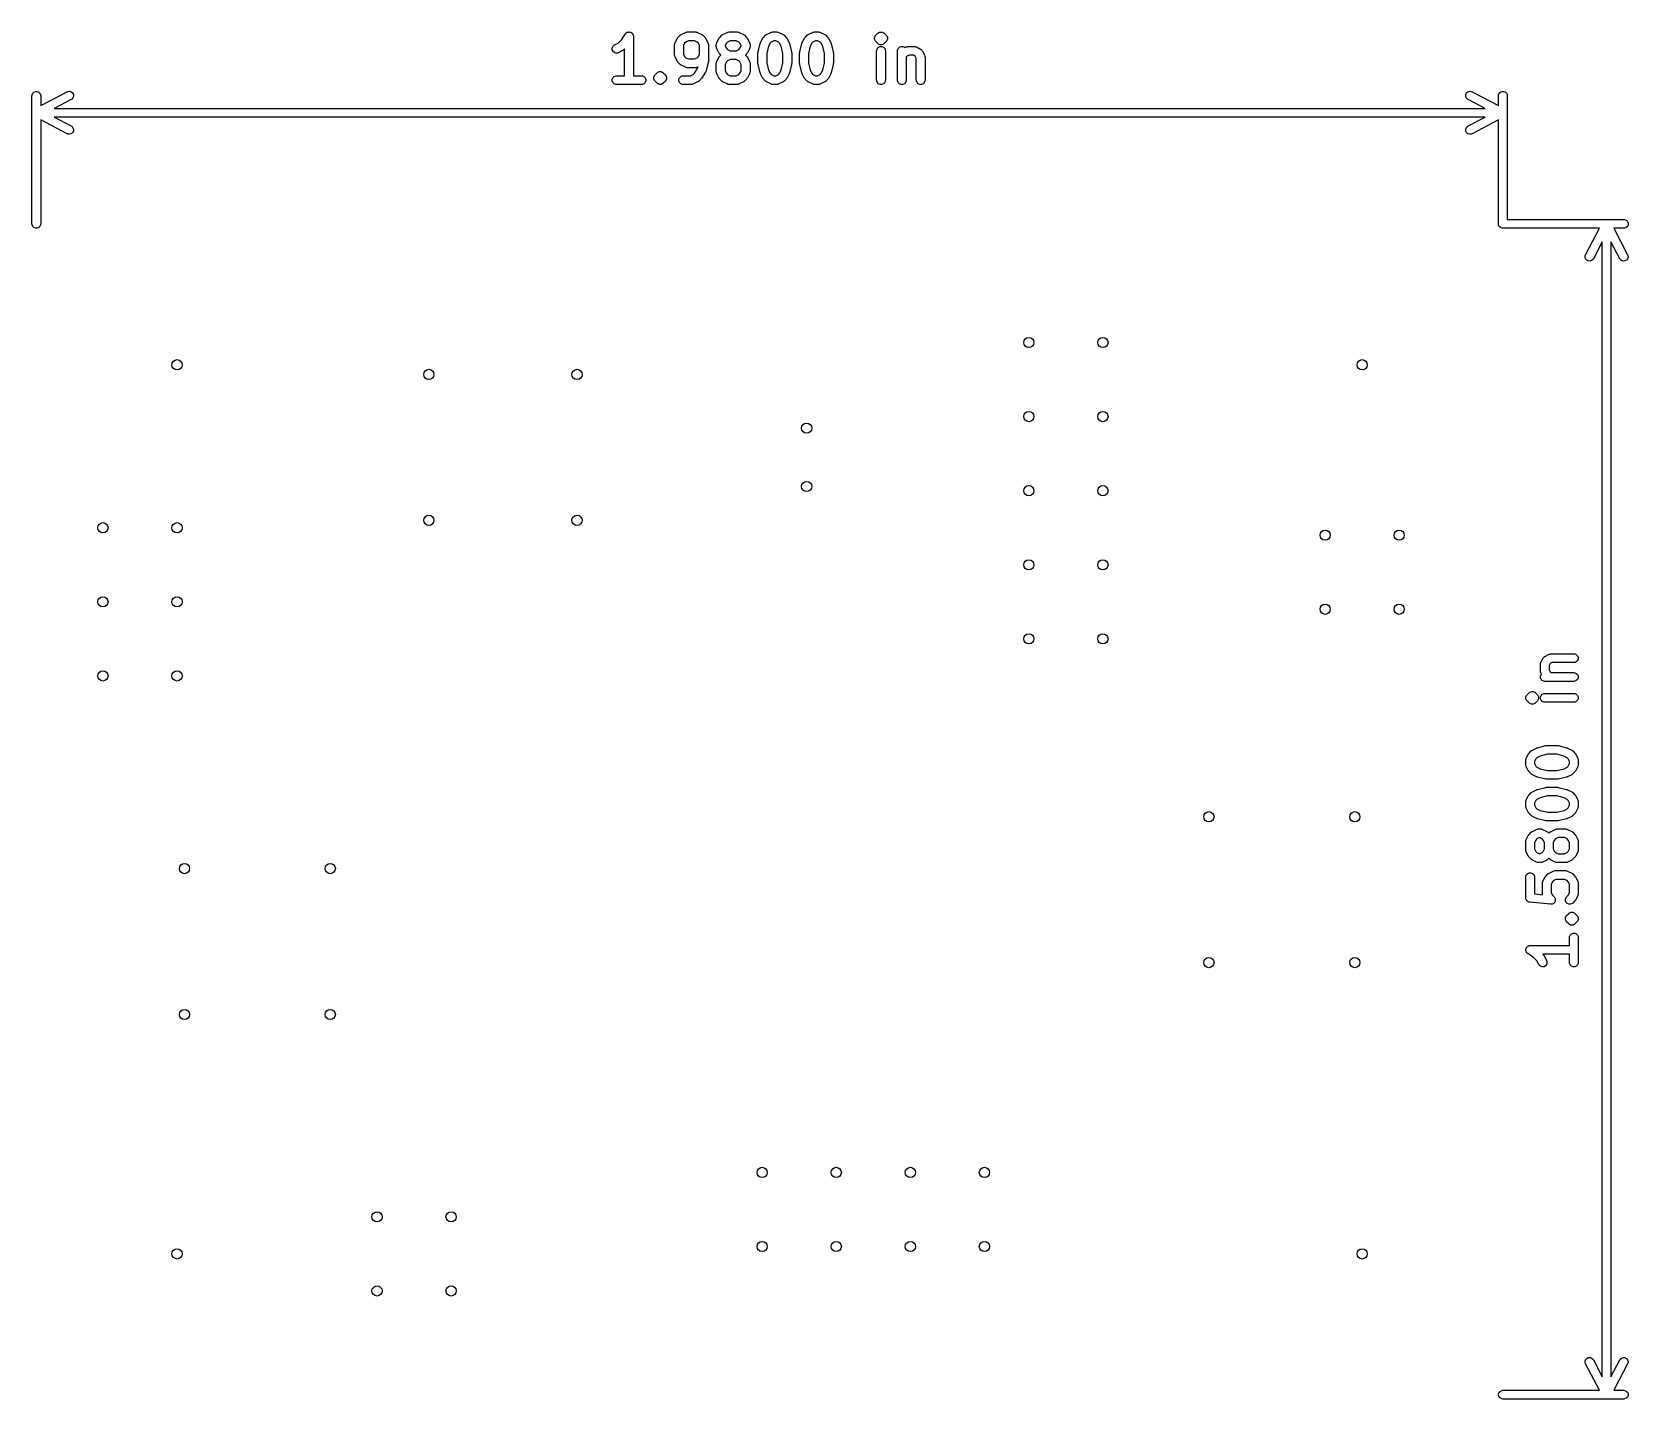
# Model space of a CAD drawing. Extents: x 0 to 2.16, y 0 to 1.85.
import ezdxf

# ---------------------------------------------------------------- set-up
doc = ezdxf.new("R2010")
doc.units = 0
doc.header["$MEASUREMENT"] = 0
doc.layers.add('BLACK', color=7, linetype='CONTINUOUS')

msp = doc.modelspace()

# ---------------------------------------------------------------- linework, layer by layer
at = {"layer": 'BLACK', "linetype": 'CONTINUOUS'}
for p, q in [((0.7907, 1.8316), (0.7954, 1.834)), ((0.7954, 1.834), (0.8, 1.8385)), ((0.8, 1.8385), (0.8053, 1.8465)), ((0.8053, 1.8465), (0.806, 1.8474)), ((0.8053, 1.8465), (0.8053, 1.8465)), ((0.8053, 1.8465), (0.8053, 1.8465)), ((0.8053, 1.8465), (0.8053, 1.8465)), ((0.806, 1.8474), (0.8065, 1.8477)), ((0.8065, 1.8477), (0.8069, 1.8481)), ((0.8069, 1.8481), (0.8074, 1.8483)), ((0.8074, 1.8483), (0.8079, 1.8487)), ((0.8079, 1.8487), (0.8085, 1.8488)), ((0.8085, 1.8488), (0.809, 1.849)), ((0.809, 1.849), (0.8096, 1.849)), ((0.8096, 1.849), (0.8102, 1.8491)), ((0.8102, 1.8491), (0.8107, 1.849)), ((0.8107, 1.849), (0.8113, 1.849)), ((0.8113, 1.849), (0.8119, 1.8488)), ((0.8119, 1.8488), (0.8124, 1.8487)), ((0.8124, 1.8487), (0.8129, 1.8483)), ((0.8129, 1.8483), (0.8135, 1.8481)), ((0.8135, 1.8481), (0.8139, 1.8477)), ((0.8139, 1.8477), (0.8144, 1.8474)), ((0.8144, 1.8474), (0.8147, 1.8469)), ((0.8147, 1.8469), (0.8151, 1.8465)), ((0.8151, 1.8465), (0.8153, 1.846)), ((0.8153, 1.846), (0.8156, 1.8455)), ((0.8156, 1.8455), (0.8157, 1.8449)), ((0.8157, 1.8449), (0.816, 1.8444)), ((0.816, 1.8444), (0.8161, 1.8432)), ((0.8161, 1.8432), (0.8161, 1.8432)), ((0.8161, 1.8432), (0.8161, 1.8432)), ((0.8161, 1.8432), (0.8161, 1.8432)), ((0.8161, 1.8432), (0.8161, 1.7901)), ((0.8718, 1.832), (0.8719, 1.8331)), ((0.8718, 1.8179), (0.8718, 1.832)), ((0.8719, 1.8331), (0.872, 1.8333)), ((0.872, 1.8335), (0.8724, 1.8346)), ((0.872, 1.8333), (0.872, 1.8335)), ((0.8724, 1.8346), (0.8752, 1.8402)), ((0.8752, 1.8402), (0.8755, 1.8407)), ((0.8755, 1.8407), (0.8756, 1.8409)), ((0.8756, 1.8409), (0.8757, 1.841)), ((0.8757, 1.841), (0.8758, 1.8412)), ((0.8758, 1.8412), (0.8759, 1.8413)), ((0.8759, 1.8413), (0.8763, 1.8418)), ((0.8763, 1.8418), (0.8791, 1.8446)), ((0.8791, 1.8446), (0.8796, 1.845)), ((0.8796, 1.845), (0.8797, 1.8451)), ((0.8797, 1.8451), (0.8799, 1.8452)), ((0.8799, 1.8452), (0.88, 1.8453)), ((0.88, 1.8453), (0.8802, 1.8454)), ((0.8802, 1.8454), (0.8807, 1.8457)), ((0.8807, 1.8457), (0.8863, 1.8485)), ((0.8853, 1.8341), (0.8836, 1.8306)), ((0.8868, 1.8355), (0.8853, 1.8341)), ((0.8863, 1.8485), (0.8874, 1.8489)), ((0.8903, 1.8373), (0.8868, 1.8355)), ((0.8874, 1.8489), (0.8876, 1.8489)), ((0.8876, 1.8489), (0.8878, 1.849)), ((0.8878, 1.849), (0.8889, 1.8491)), ((0.8889, 1.8491), (0.9002, 1.8491)), ((0.8988, 1.8373), (0.8903, 1.8373)), ((0.9023, 1.8355), (0.8988, 1.8373)), ((0.9002, 1.8491), (0.9013, 1.849)), ((0.9013, 1.849), (0.9015, 1.8489)), ((0.9015, 1.8489), (0.9017, 1.8489)), ((0.9017, 1.8489), (0.9028, 1.8485)), ((0.9038, 1.8341), (0.9023, 1.8355)), ((0.9028, 1.8485), (0.9084, 1.8457)), ((0.9055, 1.8306), (0.9038, 1.8341)), ((0.9084, 1.8457), (0.9089, 1.8454)), ((0.9089, 1.8454), (0.9091, 1.8453)), ((0.9091, 1.8453), (0.9092, 1.8452)), ((0.9092, 1.8452), (0.9094, 1.8451)), ((0.9094, 1.8451), (0.9095, 1.845)), ((0.9095, 1.845), (0.91, 1.8446)), ((0.91, 1.8446), (0.9128, 1.8418)), ((0.9128, 1.8418), (0.9132, 1.8413)), ((0.9132, 1.8413), (0.9133, 1.8412)), ((0.9133, 1.8412), (0.9134, 1.841)), ((0.9134, 1.841), (0.9135, 1.8409)), ((0.9135, 1.8409), (0.9136, 1.8407)), ((0.9136, 1.8407), (0.9139, 1.8402)), ((0.9139, 1.8402), (0.9167, 1.8346)), ((0.9167, 1.8346), (0.9171, 1.8335)), ((0.9171, 1.8335), (0.9171, 1.8333)), ((0.9171, 1.8333), (0.9172, 1.8331)), ((0.9172, 1.8331), (0.9173, 1.832)), ((0.9173, 1.832), (0.9173, 1.8095)), ((0.928, 1.832), (0.9281, 1.8331)), ((0.928, 1.8292), (0.928, 1.832)), ((0.9281, 1.8331), (0.9282, 1.8333)), ((0.9282, 1.8335), (0.9286, 1.8346)), ((0.9282, 1.8333), (0.9282, 1.8335)), ((0.9286, 1.8346), (0.9314, 1.8402)), ((0.9314, 1.8402), (0.9318, 1.8407)), ((0.9318, 1.8409), (0.9319, 1.841)), ((0.9318, 1.8407), (0.9318, 1.8409)), ((0.9319, 1.841), (0.9321, 1.8412)), ((0.9321, 1.8412), (0.9322, 1.8413)), ((0.9322, 1.8413), (0.9326, 1.8418)), ((0.9326, 1.8418), (0.9354, 1.8446)), ((0.9354, 1.8446), (0.9358, 1.845)), ((0.9358, 1.845), (0.9359, 1.8451)), ((0.9359, 1.8451), (0.9361, 1.8452)), ((0.9361, 1.8452), (0.9363, 1.8453)), ((0.9363, 1.8453), (0.9364, 1.8454)), ((0.9364, 1.8454), (0.9369, 1.8457)), ((0.9369, 1.8457), (0.9425, 1.8485)), ((0.9416, 1.8341), (0.9398, 1.8306)), ((0.943, 1.8355), (0.9416, 1.8341)), ((0.9425, 1.8485), (0.9436, 1.8489)), ((0.9466, 1.8373), (0.943, 1.8355)), ((0.9436, 1.8489), (0.9438, 1.8489)), ((0.9438, 1.8489), (0.944, 1.849)), ((0.944, 1.849), (0.9452, 1.8491)), ((0.9452, 1.8491), (0.9564, 1.8491)), ((0.955, 1.8373), (0.9466, 1.8373)), ((0.9585, 1.8355), (0.955, 1.8373)), ((0.9564, 1.8491), (0.9576, 1.849)), ((0.9576, 1.849), (0.9578, 1.8489)), ((0.9578, 1.8489), (0.958, 1.8489)), ((0.958, 1.8489), (0.9591, 1.8485)), ((0.96, 1.8341), (0.9585, 1.8355)), ((0.9591, 1.8485), (0.9647, 1.8457)), ((0.9618, 1.8306), (0.96, 1.8341)), ((0.9647, 1.8457), (0.9652, 1.8454)), ((0.9652, 1.8454), (0.9653, 1.8453)), ((0.9653, 1.8453), (0.9655, 1.8452)), ((0.9655, 1.8452), (0.9657, 1.8451)), ((0.9657, 1.8451), (0.9658, 1.845)), ((0.9658, 1.845), (0.9662, 1.8446)), ((0.9662, 1.8446), (0.969, 1.8418)), ((0.969, 1.8418), (0.9694, 1.8413)), ((0.9694, 1.8413), (0.9695, 1.8412)), ((0.9695, 1.8412), (0.9696, 1.841)), ((0.9696, 1.841), (0.9698, 1.8409)), ((0.9698, 1.8409), (0.9698, 1.8407)), ((0.9698, 1.8407), (0.9701, 1.8402)), ((0.9701, 1.8402), (0.9729, 1.8346)), ((0.9729, 1.8346), (0.9734, 1.8335)), ((0.9734, 1.8335), (0.9734, 1.8333)), ((0.9734, 1.8333), (0.9735, 1.8331)), ((0.9735, 1.8331), (0.9736, 1.832)), ((0.9736, 1.832), (0.9736, 1.8292)), ((0.9844, 1.8222), (0.9872, 1.8334)), ((0.9872, 1.8334), (0.9873, 1.8335)), ((0.9873, 1.8335), (0.9875, 1.834)), ((0.9873, 1.8335), (0.9873, 1.8335)), ((0.9875, 1.834), (0.9876, 1.8345)), ((0.9876, 1.8345), (0.9877, 1.8345)), ((0.9877, 1.8346), (0.9905, 1.8402)), ((0.9877, 1.8345), (0.9877, 1.8346)), ((0.9905, 1.8402), (0.9908, 1.8407)), ((0.9908, 1.8407), (0.9909, 1.8409)), ((0.9909, 1.8409), (0.991, 1.841)), ((0.991, 1.841), (0.9911, 1.8412)), ((0.9911, 1.8412), (0.9912, 1.8413)), ((0.9912, 1.8413), (0.9916, 1.8418)), ((0.9916, 1.8418), (0.9944, 1.8446)), ((0.9944, 1.8446), (0.9949, 1.845)), ((0.9949, 1.845), (0.995, 1.8451)), ((0.995, 1.8451), (0.9952, 1.8452)), ((0.9952, 1.8452), (0.9953, 1.8453)), ((0.9953, 1.8453), (0.9955, 1.8454)), ((0.9955, 1.8454), (0.996, 1.8457)), ((0.996, 1.8457), (1.0016, 1.8485)), ((1.0006, 1.8341), (0.9985, 1.8299)), ((1.0021, 1.8355), (1.0006, 1.8341)), ((1.0016, 1.8485), (1.0027, 1.8489)), ((1.0056, 1.8373), (1.0021, 1.8355)), ((1.0027, 1.8489), (1.0029, 1.8489)), ((1.0029, 1.8489), (1.0031, 1.849)), ((1.0031, 1.849), (1.0042, 1.8491)), ((1.0042, 1.8491), (1.0098, 1.8491)), ((1.0084, 1.8373), (1.0056, 1.8373)), ((1.012, 1.8355), (1.0084, 1.8373)), ((1.0098, 1.8491), (1.011, 1.849)), ((1.011, 1.849), (1.0112, 1.8489)), ((1.0112, 1.8489), (1.0114, 1.8489)), ((1.0114, 1.8489), (1.0125, 1.8485)), ((1.0134, 1.8341), (1.012, 1.8355)), ((1.0125, 1.8485), (1.0181, 1.8457)), ((1.0155, 1.8299), (1.0134, 1.8341)), ((1.0181, 1.8457), (1.0186, 1.8454)), ((1.0186, 1.8454), (1.0187, 1.8453)), ((1.0187, 1.8453), (1.0189, 1.8452)), ((1.0189, 1.8452), (1.0191, 1.8451)), ((1.0191, 1.8451), (1.0192, 1.845)), ((1.0192, 1.845), (1.0196, 1.8446)), ((1.0196, 1.8446), (1.0225, 1.8418)), ((1.0225, 1.8418), (1.0228, 1.8413)), ((1.0228, 1.8413), (1.0229, 1.8412)), ((1.0229, 1.8412), (1.0231, 1.841)), ((1.0231, 1.841), (1.0232, 1.8409)), ((1.0232, 1.8409), (1.0232, 1.8407)), ((1.0232, 1.8407), (1.0236, 1.8402)), ((1.0236, 1.8402), (1.0264, 1.8346)), ((1.0264, 1.8346), (1.0264, 1.8345)), ((1.0264, 1.8345), (1.0264, 1.8345)), ((1.0264, 1.8345), (1.0266, 1.834)), ((1.0266, 1.834), (1.0268, 1.8335)), ((1.0268, 1.8335), (1.0268, 1.8335)), ((1.0268, 1.8335), (1.0268, 1.8334)), ((1.0268, 1.8334), (1.0296, 1.8222)), ((1.0407, 1.8222), (1.0435, 1.8334)), ((1.0435, 1.8335), (1.0437, 1.834)), ((1.0435, 1.8334), (1.0435, 1.8335)), ((1.0435, 1.8335), (1.0435, 1.8335)), ((1.0437, 1.834), (1.0439, 1.8345)), ((1.0439, 1.8346), (1.0467, 1.8402)), ((1.0439, 1.8345), (1.0439, 1.8346)), ((1.0439, 1.8345), (1.0439, 1.8345)), ((1.0467, 1.8402), (1.0471, 1.8407)), ((1.0471, 1.8409), (1.0472, 1.841)), ((1.0471, 1.8407), (1.0471, 1.8409)), ((1.0472, 1.841), (1.0474, 1.8412)), ((1.0474, 1.8412), (1.0475, 1.8413)), ((1.0475, 1.8413), (1.0478, 1.8418)), ((1.0478, 1.8418), (1.0507, 1.8446)), ((1.0507, 1.8446), (1.0511, 1.845)), ((1.0511, 1.845), (1.0512, 1.8451)), ((1.0512, 1.8451), (1.0514, 1.8452)), ((1.0514, 1.8452), (1.0516, 1.8453)), ((1.0516, 1.8453), (1.0517, 1.8454)), ((1.0517, 1.8454), (1.0522, 1.8457)), ((1.0522, 1.8457), (1.0578, 1.8485)), ((1.0569, 1.8341), (1.0548, 1.8299)), ((1.0583, 1.8355), (1.0569, 1.8341)), ((1.0578, 1.8485), (1.0589, 1.8489)), ((1.0619, 1.8373), (1.0583, 1.8355)), ((1.0589, 1.8489), (1.0591, 1.8489)), ((1.0591, 1.8489), (1.0593, 1.849)), ((1.0593, 1.849), (1.0605, 1.8491)), ((1.0605, 1.8491), (1.0661, 1.8491)), ((1.0647, 1.8373), (1.0619, 1.8373)), ((1.0682, 1.8355), (1.0647, 1.8373)), ((1.0661, 1.8491), (1.0672, 1.849)), ((1.0672, 1.849), (1.0674, 1.8489)), ((1.0674, 1.8489), (1.0676, 1.8489)), ((1.0676, 1.8489), (1.0687, 1.8485)), ((1.0697, 1.8341), (1.0682, 1.8355)), ((1.0687, 1.8485), (1.0744, 1.8457)), ((1.0718, 1.8299), (1.0697, 1.8341)), ((1.0744, 1.8457), (1.0748, 1.8454)), ((1.0748, 1.8454), (1.075, 1.8453)), ((1.075, 1.8453), (1.0752, 1.8452)), ((1.0752, 1.8452), (1.0753, 1.8451)), ((1.0753, 1.8451), (1.0754, 1.845)), ((1.0754, 1.845), (1.0759, 1.8446)), ((1.0759, 1.8446), (1.0787, 1.8418)), ((1.0787, 1.8418), (1.0791, 1.8413)), ((1.0791, 1.8413), (1.0792, 1.8412)), ((1.0792, 1.8412), (1.0793, 1.841)), ((1.0793, 1.841), (1.0794, 1.8409)), ((1.0794, 1.8409), (1.0795, 1.8407)), ((1.0795, 1.8407), (1.0798, 1.8402)), ((1.0798, 1.8402), (1.0826, 1.8346)), ((1.0826, 1.8346), (1.0826, 1.8345)), ((1.0826, 1.8345), (1.0827, 1.8345)), ((1.0827, 1.8345), (1.0828, 1.834)), ((1.0828, 1.834), (1.083, 1.8335)), ((1.083, 1.8335), (1.083, 1.8335)), ((1.083, 1.8335), (1.0831, 1.8334)), ((1.0831, 1.8334), (1.0859, 1.8222)), ((1.1418, 1.8416), (1.1419, 1.8418)), ((1.1418, 1.8393), (1.1418, 1.8416)), ((1.1421, 1.8387), (1.1418, 1.8393)), ((1.1419, 1.8418), (1.1427, 1.8437)), ((1.1427, 1.8371), (1.1421, 1.8387)), ((1.1427, 1.8437), (1.1435, 1.8446)), ((1.1427, 1.8437), (1.1427, 1.8437)), ((1.1435, 1.8362), (1.1427, 1.8371)), ((1.1435, 1.8446), (1.1463, 1.8474)), ((1.1463, 1.8334), (1.1435, 1.8362)), ((1.1463, 1.8474), (1.1472, 1.8481)), ((1.1472, 1.8327), (1.1463, 1.8334)), ((1.1472, 1.8481), (1.1485, 1.8487)), ((1.1472, 1.8481), (1.1472, 1.8481)), ((1.1481, 1.8323), (1.1472, 1.8327)), ((1.1493, 1.8318), (1.1481, 1.8323)), ((1.1485, 1.8487), (1.1493, 1.849)), ((1.1493, 1.849), (1.1516, 1.849)), ((1.1516, 1.8318), (1.1493, 1.8318)), ((1.1516, 1.849), (1.1524, 1.8487)), ((1.1531, 1.8324), (1.1516, 1.8318)), ((1.1524, 1.8487), (1.1537, 1.8481)), ((1.1537, 1.8327), (1.1531, 1.8324)), ((1.1537, 1.8481), (1.1546, 1.8474)), ((1.1546, 1.8334), (1.1537, 1.8327)), ((1.1537, 1.8327), (1.1537, 1.8327)), ((1.1546, 1.8474), (1.1574, 1.8446)), ((1.1574, 1.8362), (1.1546, 1.8334)), ((1.1574, 1.8446), (1.1582, 1.8437)), ((1.1582, 1.8371), (1.1574, 1.8362)), ((1.1582, 1.8437), (1.1591, 1.8416)), ((1.1591, 1.8393), (1.1582, 1.8371)), ((1.1582, 1.8371), (1.1582, 1.8371)), ((1.1591, 1.8416), (1.1591, 1.8393)), ((0.7874, 1.8271), (0.7882, 1.8293)), ((0.7876, 1.8248), (0.7874, 1.8271)), ((0.7886, 1.8227), (0.7876, 1.8248)), ((0.7882, 1.8293), (0.7897, 1.831)), ((0.7904, 1.8212), (0.7886, 1.8227)), ((0.7897, 1.831), (0.7907, 1.8316)), ((0.7926, 1.8205), (0.7904, 1.8212)), ((0.7949, 1.8206), (0.7926, 1.8205)), ((0.7959, 1.8211), (0.7949, 1.8206)), ((0.8016, 1.8239), (0.7959, 1.8211)), ((0.8021, 1.8242), (0.8016, 1.8239)), ((0.8022, 1.8242), (0.8021, 1.8242)), ((0.8024, 1.8244), (0.8022, 1.8242)), ((0.8026, 1.8245), (0.8024, 1.8244)), ((0.8027, 1.8246), (0.8026, 1.8245)), ((0.8031, 1.825), (0.8027, 1.8246)), ((0.8043, 1.8261), (0.8031, 1.825)), ((0.8043, 1.7901), (0.8043, 1.8261)), ((0.8719, 1.8168), (0.8718, 1.8179)), ((0.872, 1.8166), (0.8719, 1.8168)), ((0.872, 1.8163), (0.872, 1.8166)), ((0.8724, 1.8153), (0.872, 1.8163)), ((0.8752, 1.8096), (0.8724, 1.8153)), ((0.8836, 1.8306), (0.8836, 1.8193)), ((0.8836, 1.8193), (0.8853, 1.8158)), ((0.8853, 1.8158), (0.8868, 1.8143)), ((0.8868, 1.8143), (0.8903, 1.8126)), ((0.8903, 1.8126), (0.8988, 1.8126)), ((0.8988, 1.8126), (0.9023, 1.8143)), ((0.9023, 1.8143), (0.9038, 1.8158)), ((0.9038, 1.8158), (0.9055, 1.8193)), ((0.9055, 1.8193), (0.9055, 1.8306)), ((0.9281, 1.828), (0.928, 1.8292)), ((0.9282, 1.8278), (0.9281, 1.828)), ((0.9282, 1.8276), (0.9282, 1.8278)), ((0.9286, 1.8265), (0.9282, 1.8276)), ((0.9314, 1.8209), (0.9286, 1.8265)), ((0.9286, 1.8093), (0.9314, 1.8149)), ((0.9318, 1.8204), (0.9314, 1.8209)), ((0.9314, 1.8149), (0.9318, 1.8154)), ((0.9318, 1.8202), (0.9318, 1.8204)), ((0.9319, 1.8201), (0.9318, 1.8202)), ((0.9318, 1.8156), (0.9319, 1.8157)), ((0.9318, 1.8154), (0.9318, 1.8156)), ((0.9321, 1.8199), (0.9319, 1.8201)), ((0.9319, 1.8157), (0.9321, 1.8159)), ((0.9322, 1.8198), (0.9321, 1.8199)), ((0.9321, 1.8159), (0.9322, 1.816)), ((0.9326, 1.8194), (0.9322, 1.8198)), ((0.9322, 1.816), (0.9326, 1.8165)), ((0.934, 1.8179), (0.9326, 1.8194)), ((0.9326, 1.8165), (0.934, 1.8179)), ((0.9398, 1.8306), (0.9398, 1.8305)), ((0.9398, 1.8305), (0.9416, 1.827)), ((0.9416, 1.827), (0.943, 1.8256)), ((0.943, 1.8102), (0.9416, 1.8088)), ((0.943, 1.8256), (0.9466, 1.8238)), ((0.9466, 1.812), (0.943, 1.8102)), ((0.9466, 1.8238), (0.955, 1.8238)), ((0.955, 1.812), (0.9466, 1.812)), ((0.955, 1.8238), (0.9585, 1.8256)), ((0.9585, 1.8102), (0.955, 1.812)), ((0.9585, 1.8256), (0.96, 1.827)), ((0.96, 1.8088), (0.9585, 1.8102)), ((0.96, 1.827), (0.9618, 1.8305)), ((0.9618, 1.8305), (0.9618, 1.8306)), ((0.969, 1.8194), (0.9676, 1.8179)), ((0.9676, 1.8179), (0.969, 1.8165)), ((0.9694, 1.8198), (0.969, 1.8194)), ((0.969, 1.8165), (0.9694, 1.816)), ((0.9695, 1.8199), (0.9694, 1.8198)), ((0.9694, 1.816), (0.9695, 1.8159)), ((0.9696, 1.8201), (0.9695, 1.8199)), ((0.9695, 1.8159), (0.9696, 1.8157)), ((0.9698, 1.8202), (0.9696, 1.8201)), ((0.9696, 1.8157), (0.9698, 1.8156)), ((0.9701, 1.8209), (0.9698, 1.8204)), ((0.9698, 1.8204), (0.9698, 1.8202)), ((0.9698, 1.8156), (0.9698, 1.8154)), ((0.9698, 1.8154), (0.9701, 1.8149)), ((0.9729, 1.8265), (0.9701, 1.8209)), ((0.9701, 1.8149), (0.9729, 1.8093)), ((0.9734, 1.8276), (0.9729, 1.8265)), ((0.9735, 1.828), (0.9734, 1.8278)), ((0.9734, 1.8278), (0.9734, 1.8276)), ((0.9736, 1.8292), (0.9735, 1.828)), ((0.9843, 1.8214), (0.9844, 1.8219)), ((0.9843, 1.821), (0.9843, 1.8214)), ((0.9843, 1.8209), (0.9843, 1.821)), ((0.9843, 1.8207), (0.9843, 1.8209)), ((0.9843, 1.8067), (0.9843, 1.8207)), ((0.9844, 1.822), (0.9844, 1.8222)), ((0.9844, 1.8219), (0.9844, 1.822)), ((0.9985, 1.8299), (0.9961, 1.82)), ((0.9961, 1.82), (0.9961, 1.8074)), ((1.018, 1.82), (1.0155, 1.8299)), ((1.018, 1.8074), (1.018, 1.82)), ((1.0296, 1.8222), (1.0297, 1.822)), ((1.0297, 1.822), (1.0297, 1.8219)), ((1.0297, 1.8219), (1.0297, 1.8214)), ((1.0297, 1.8214), (1.0298, 1.821)), ((1.0298, 1.821), (1.0298, 1.8209)), ((1.0298, 1.8209), (1.0298, 1.8207)), ((1.0298, 1.8207), (1.0298, 1.8067)), ((1.0405, 1.821), (1.0406, 1.8214)), ((1.0405, 1.8209), (1.0405, 1.821)), ((1.0405, 1.8207), (1.0405, 1.8209)), ((1.0405, 1.8067), (1.0405, 1.8207)), ((1.0406, 1.822), (1.0407, 1.8222)), ((1.0406, 1.8219), (1.0406, 1.822)), ((1.0406, 1.8214), (1.0406, 1.8219)), ((1.0548, 1.8299), (1.0523, 1.82)), ((1.0523, 1.82), (1.0523, 1.8074)), ((1.0742, 1.82), (1.0718, 1.8299)), ((1.0742, 1.8074), (1.0742, 1.82)), ((1.0859, 1.8222), (1.0859, 1.822)), ((1.0859, 1.822), (1.0859, 1.8219)), ((1.0859, 1.8219), (1.086, 1.8214)), ((1.086, 1.8214), (1.086, 1.821)), ((1.086, 1.821), (1.086, 1.8209)), ((1.086, 1.8209), (1.0861, 1.8207)), ((1.0861, 1.8207), (1.0861, 1.8067)), ((1.1445, 1.8235), (1.1447, 1.8247)), ((1.1445, 1.7842), (1.1445, 1.8235)), ((1.1447, 1.8247), (1.1455, 1.8268)), ((1.1455, 1.8268), (1.1472, 1.8284)), ((1.1472, 1.8284), (1.1493, 1.8293)), ((1.1493, 1.8293), (1.1516, 1.8293)), ((1.1516, 1.8293), (1.1537, 1.8284)), ((1.1537, 1.8284), (1.1554, 1.8268)), ((1.1554, 1.8268), (1.1562, 1.8247)), ((1.1562, 1.8247), (1.1564, 1.8235)), ((1.1564, 1.8235), (1.1564, 1.7842)), ((1.1727, 1.8235), (1.1728, 1.8247)), ((1.1727, 1.7842), (1.1727, 1.8235)), ((1.1728, 1.8247), (1.1737, 1.8268)), ((1.1737, 1.8268), (1.1753, 1.8284)), ((1.1753, 1.8284), (1.1774, 1.8293)), ((1.1774, 1.8293), (1.1797, 1.8293)), ((1.1797, 1.8293), (1.1819, 1.8284)), ((1.1819, 1.8284), (1.1824, 1.8279)), ((1.1824, 1.8279), (1.1844, 1.8288)), ((1.1844, 1.8288), (1.1854, 1.8292)), ((1.1849, 1.8159), (1.1845, 1.8155)), ((1.1845, 1.8155), (1.1845, 1.7842)), ((1.1884, 1.8176), (1.1849, 1.8159)), ((1.1854, 1.8292), (1.1857, 1.8292)), ((1.1857, 1.8292), (1.1859, 1.8293)), ((1.1859, 1.8293), (1.187, 1.8294)), ((1.187, 1.8294), (1.1954, 1.8294)), ((1.1941, 1.8176), (1.1884, 1.8176)), ((1.1967, 1.8163), (1.1941, 1.8176)), ((1.1954, 1.8294), (1.1966, 1.8293)), ((1.1966, 1.8293), (1.1968, 1.8292)), ((1.198, 1.8137), (1.1967, 1.8163)), ((1.1968, 1.8292), (1.197, 1.8292)), ((1.197, 1.8292), (1.1981, 1.8288)), ((1.198, 1.7842), (1.198, 1.8137)), ((1.1981, 1.8288), (1.2037, 1.826)), ((1.2037, 1.826), (1.2039, 1.8259)), ((1.2039, 1.8259), (1.204, 1.8258)), ((1.204, 1.8258), (1.2041, 1.8258)), ((1.2041, 1.8258), (1.2047, 1.8254)), ((1.2047, 1.8254), (1.2052, 1.8248)), ((1.2052, 1.8248), (1.2057, 1.8243)), ((1.2057, 1.8243), (1.2061, 1.8238)), ((1.2061, 1.8238), (1.2062, 1.8236)), ((1.2062, 1.8236), (1.2062, 1.8236)), ((1.2062, 1.8236), (1.2064, 1.8234)), ((1.2064, 1.8234), (1.2092, 1.8177)), ((1.2092, 1.8177), (1.2096, 1.8167)), ((1.2096, 1.8167), (1.2096, 1.8164)), ((1.2096, 1.8164), (1.2097, 1.8162)), ((1.2097, 1.8162), (1.2098, 1.8151)), ((1.2098, 1.8151), (1.2098, 1.7842)), ((0.7884, 1.7874), (0.79, 1.7891)), ((0.79, 1.7891), (0.7922, 1.79)), ((0.7922, 1.79), (0.7933, 1.7901)), ((0.7933, 1.7901), (0.8043, 1.7901)), ((0.8161, 1.7901), (0.8271, 1.7901)), ((0.8271, 1.7901), (0.8282, 1.79)), ((0.8282, 1.79), (0.8303, 1.7891)), ((0.8303, 1.7891), (0.832, 1.7874)), ((0.8438, 1.7883), (0.8441, 1.7891)), ((0.8441, 1.7891), (0.8446, 1.7903)), ((0.8446, 1.7903), (0.8454, 1.7911)), ((0.8454, 1.7911), (0.8482, 1.794)), ((0.8482, 1.794), (0.8491, 1.7947)), ((0.8491, 1.7947), (0.85, 1.7951)), ((0.85, 1.7951), (0.8512, 1.7956)), ((0.8512, 1.7956), (0.8535, 1.7956)), ((0.8535, 1.7956), (0.855, 1.795)), ((0.855, 1.795), (0.8556, 1.7947)), ((0.8556, 1.7947), (0.8556, 1.7947)), ((0.8556, 1.7947), (0.8565, 1.794)), ((0.8565, 1.794), (0.8594, 1.7911)), ((0.8594, 1.7911), (0.8601, 1.7903)), ((0.8601, 1.7903), (0.8601, 1.7903)), ((0.8601, 1.7903), (0.861, 1.7881)), ((0.8755, 1.8091), (0.8752, 1.8096)), ((0.8756, 1.809), (0.8755, 1.8091)), ((0.8757, 1.8088), (0.8756, 1.809)), ((0.8758, 1.8087), (0.8757, 1.8088)), ((0.8759, 1.8086), (0.8758, 1.8087)), ((0.8763, 1.8081), (0.8759, 1.8086)), ((0.8791, 1.8053), (0.8763, 1.8081)), ((0.8784, 1.7874), (0.88, 1.7891)), ((0.8796, 1.8049), (0.8791, 1.8053)), ((0.8797, 1.8048), (0.8796, 1.8049)), ((0.8799, 1.8047), (0.8797, 1.8048)), ((0.88, 1.8046), (0.8799, 1.8047)), ((0.8802, 1.8045), (0.88, 1.8046)), ((0.88, 1.7891), (0.8821, 1.79)), ((0.8807, 1.8042), (0.8802, 1.8045)), ((0.8863, 1.8014), (0.8807, 1.8042)), ((0.8821, 1.79), (0.8833, 1.7901)), ((0.8833, 1.7901), (0.8932, 1.7901)), ((0.8874, 1.801), (0.8863, 1.8014)), ((0.8876, 1.8009), (0.8874, 1.801)), ((0.8878, 1.8009), (0.8876, 1.8009)), ((0.8889, 1.8008), (0.8878, 1.8009)), ((0.9002, 1.8008), (0.8889, 1.8008)), ((0.8932, 1.7901), (0.8967, 1.7918)), ((0.8967, 1.7918), (0.8984, 1.7935)), ((0.8984, 1.7935), (0.9031, 1.8006)), ((0.9013, 1.8009), (0.9002, 1.8008)), ((0.9015, 1.8009), (0.9013, 1.8009)), ((0.9017, 1.801), (0.9015, 1.8009)), ((0.9028, 1.8014), (0.9017, 1.801)), ((0.9034, 1.8017), (0.9028, 1.8014)), ((0.9031, 1.8006), (0.9034, 1.8017)), ((0.9135, 1.7949), (0.9079, 1.7865)), ((0.9139, 1.7956), (0.9135, 1.7949)), ((0.914, 1.7958), (0.9139, 1.7957)), ((0.9139, 1.7957), (0.9139, 1.7956)), ((0.9141, 1.796), (0.914, 1.7958)), ((0.9143, 1.7968), (0.9141, 1.7961)), ((0.9141, 1.7961), (0.9141, 1.796)), ((0.9171, 1.808), (0.9143, 1.7968)), ((0.9172, 1.8082), (0.9171, 1.808)), ((0.9173, 1.8088), (0.9172, 1.8083)), ((0.9172, 1.8083), (0.9172, 1.8082)), ((0.9173, 1.8095), (0.9173, 1.8093)), ((0.9173, 1.8093), (0.9173, 1.8092)), ((0.9173, 1.8092), (0.9173, 1.8088)), ((0.928, 1.8067), (0.9281, 1.8078)), ((0.928, 1.7954), (0.928, 1.8067)), ((0.9281, 1.7943), (0.928, 1.7954)), ((0.9281, 1.8078), (0.9282, 1.808)), ((0.9282, 1.7941), (0.9281, 1.7943)), ((0.9282, 1.8082), (0.9286, 1.8093)), ((0.9282, 1.808), (0.9282, 1.8082)), ((0.9282, 1.7938), (0.9282, 1.7941)), ((0.9286, 1.7928), (0.9282, 1.7938)), ((0.9314, 1.7871), (0.9286, 1.7928)), ((0.9416, 1.8088), (0.9398, 1.8053)), ((0.9398, 1.8053), (0.9398, 1.7968)), ((0.9398, 1.7968), (0.9416, 1.7933)), ((0.9416, 1.7933), (0.943, 1.7918)), ((0.943, 1.7918), (0.9466, 1.7901)), ((0.9466, 1.7901), (0.955, 1.7901)), ((0.955, 1.7901), (0.9585, 1.7918)), ((0.9585, 1.7918), (0.96, 1.7933)), ((0.9618, 1.8053), (0.96, 1.8088)), ((0.96, 1.7933), (0.9618, 1.7968)), ((0.9618, 1.7968), (0.9618, 1.8053)), ((0.9729, 1.7928), (0.9701, 1.7871)), ((0.9729, 1.8093), (0.9734, 1.8082)), ((0.9734, 1.7938), (0.9729, 1.7928)), ((0.9734, 1.8082), (0.9734, 1.808)), ((0.9734, 1.808), (0.9735, 1.8078)), ((0.9735, 1.7943), (0.9734, 1.7941)), ((0.9734, 1.7941), (0.9734, 1.7938)), ((0.9735, 1.8078), (0.9736, 1.8067)), ((0.9736, 1.7954), (0.9735, 1.7943)), ((0.9736, 1.8067), (0.9736, 1.7954)), ((0.9843, 1.8065), (0.9843, 1.8067)), ((0.9843, 1.8064), (0.9843, 1.8065)), ((0.9843, 1.8059), (0.9843, 1.8064)), ((0.9844, 1.8055), (0.9843, 1.8059)), ((0.9844, 1.8054), (0.9844, 1.8055)), ((0.9844, 1.8052), (0.9844, 1.8054)), ((0.9872, 1.794), (0.9844, 1.8052)), ((0.9873, 1.7939), (0.9872, 1.794)), ((0.9873, 1.7938), (0.9873, 1.7939)), ((0.9875, 1.7934), (0.9873, 1.7938)), ((0.9876, 1.7929), (0.9875, 1.7934)), ((0.9877, 1.7929), (0.9876, 1.7929)), ((0.9877, 1.7928), (0.9877, 1.7929)), ((0.9905, 1.7871), (0.9877, 1.7928)), ((0.9961, 1.8074), (0.9985, 1.7975)), ((0.9985, 1.7975), (1.0006, 1.7933)), ((1.0006, 1.7933), (1.0021, 1.7918)), ((1.0021, 1.7918), (1.0056, 1.7901)), ((1.0056, 1.7901), (1.0084, 1.7901)), ((1.0084, 1.7901), (1.012, 1.7918)), ((1.012, 1.7918), (1.0134, 1.7933)), ((1.0134, 1.7933), (1.0155, 1.7975)), ((1.0155, 1.7975), (1.018, 1.8074)), ((1.0264, 1.7928), (1.0236, 1.7871)), ((1.0266, 1.7934), (1.0264, 1.7929)), ((1.0264, 1.7929), (1.0264, 1.7929)), ((1.0264, 1.7929), (1.0264, 1.7928)), ((1.0268, 1.7938), (1.0266, 1.7934)), ((1.0296, 1.8052), (1.0268, 1.794)), ((1.0268, 1.794), (1.0268, 1.7939)), ((1.0268, 1.7939), (1.0268, 1.7938)), ((1.0297, 1.8054), (1.0296, 1.8052)), ((1.0298, 1.8064), (1.0297, 1.8059)), ((1.0297, 1.8059), (1.0297, 1.8055)), ((1.0297, 1.8055), (1.0297, 1.8054)), ((1.0298, 1.8067), (1.0298, 1.8065)), ((1.0298, 1.8065), (1.0298, 1.8064)), ((1.0405, 1.8065), (1.0405, 1.8067)), ((1.0405, 1.8064), (1.0405, 1.8065)), ((1.0406, 1.8059), (1.0405, 1.8064)), ((1.0406, 1.8055), (1.0406, 1.8059)), ((1.0406, 1.8054), (1.0406, 1.8055)), ((1.0407, 1.8052), (1.0406, 1.8054)), ((1.0435, 1.794), (1.0407, 1.8052)), ((1.0435, 1.7939), (1.0435, 1.794)), ((1.0435, 1.7938), (1.0435, 1.7939)), ((1.0437, 1.7934), (1.0435, 1.7938)), ((1.0439, 1.7929), (1.0437, 1.7934)), ((1.0439, 1.7928), (1.0439, 1.7929)), ((1.0439, 1.7929), (1.0439, 1.7929)), ((1.0467, 1.7871), (1.0439, 1.7928)), ((1.0523, 1.8074), (1.0548, 1.7975)), ((1.0548, 1.7975), (1.0569, 1.7933)), ((1.0569, 1.7933), (1.0583, 1.7918)), ((1.0583, 1.7918), (1.0619, 1.7901)), ((1.0619, 1.7901), (1.0647, 1.7901)), ((1.0647, 1.7901), (1.0682, 1.7918)), ((1.0682, 1.7918), (1.0697, 1.7933)), ((1.0697, 1.7933), (1.0718, 1.7975)), ((1.0718, 1.7975), (1.0742, 1.8074)), ((1.0826, 1.7928), (1.0798, 1.7871)), ((1.0827, 1.7929), (1.0826, 1.7929)), ((1.0826, 1.7929), (1.0826, 1.7928)), ((1.0828, 1.7934), (1.0827, 1.7929)), ((1.083, 1.7938), (1.0828, 1.7934)), ((1.0831, 1.794), (1.083, 1.7939)), ((1.083, 1.7939), (1.083, 1.7938)), ((1.0859, 1.8052), (1.0831, 1.794)), ((1.086, 1.8059), (1.0859, 1.8055)), ((1.0859, 1.8055), (1.0859, 1.8054)), ((1.0859, 1.8054), (1.0859, 1.8052)), ((1.0861, 1.8067), (1.086, 1.8065)), ((1.086, 1.8065), (1.086, 1.8064)), ((1.086, 1.8064), (1.086, 1.8059)), ((0.0051, 1.7664), (0.0067, 1.768)), ((0.0067, 1.768), (0.0088, 1.7689)), ((0.0088, 1.7689), (0.0112, 1.7689)), ((0.0112, 1.7689), (0.0133, 1.768)), ((0.0133, 1.768), (0.0149, 1.7664)), ((0.0159, 1.7497), (0.0516, 1.7683)), ((0.0516, 1.7683), (0.0527, 1.7688)), ((0.0527, 1.7688), (0.055, 1.769)), ((0.055, 1.769), (0.0572, 1.7683)), ((0.0572, 1.7683), (0.059, 1.7668)), ((0.7875, 1.7853), (0.7884, 1.7874)), ((0.7875, 1.783), (0.7875, 1.7853)), ((0.7884, 1.7809), (0.7875, 1.783)), ((0.79, 1.7792), (0.7884, 1.7809)), ((0.7922, 1.7784), (0.79, 1.7792)), ((0.7933, 1.7783), (0.7922, 1.7784)), ((0.8271, 1.7783), (0.7933, 1.7783)), ((0.8282, 1.7784), (0.8271, 1.7783)), ((0.8303, 1.7792), (0.8282, 1.7784)), ((0.832, 1.7809), (0.8303, 1.7792)), ((0.832, 1.7874), (0.8328, 1.7853)), ((0.8328, 1.783), (0.832, 1.7809)), ((0.8328, 1.7853), (0.8328, 1.783)), ((0.8438, 1.7881), (0.8438, 1.7883)), ((0.8438, 1.7858), (0.8438, 1.7881)), ((0.8446, 1.7837), (0.8438, 1.7858)), ((0.8454, 1.7828), (0.8446, 1.7837)), ((0.8446, 1.7837), (0.8446, 1.7837)), ((0.8482, 1.78), (0.8454, 1.7828)), ((0.8491, 1.7792), (0.8482, 1.78)), ((0.8491, 1.7792), (0.8491, 1.7792)), ((0.85, 1.7789), (0.8491, 1.7792)), ((0.8512, 1.7784), (0.85, 1.7789)), ((0.8535, 1.7784), (0.8512, 1.7784)), ((0.8512, 1.7784), (0.8512, 1.7784)), ((0.8547, 1.7789), (0.8535, 1.7784)), ((0.8535, 1.7784), (0.8535, 1.7784)), ((0.8535, 1.7784), (0.8535, 1.7784)), ((0.8556, 1.7792), (0.8547, 1.7789)), ((0.8565, 1.78), (0.8556, 1.7792)), ((0.8594, 1.7828), (0.8565, 1.78)), ((0.8601, 1.7837), (0.8594, 1.7828)), ((0.861, 1.7858), (0.8601, 1.7837)), ((0.861, 1.7881), (0.861, 1.7858)), ((0.8775, 1.7853), (0.8784, 1.7874)), ((0.8775, 1.783), (0.8775, 1.7853)), ((0.8784, 1.7809), (0.8775, 1.783)), ((0.88, 1.7792), (0.8784, 1.7809)), ((0.8821, 1.7784), (0.88, 1.7792)), ((0.8833, 1.7783), (0.8821, 1.7784)), ((0.8945, 1.7783), (0.8833, 1.7783)), ((0.8957, 1.7784), (0.8945, 1.7783)), ((0.8959, 1.7784), (0.8957, 1.7784)), ((0.8961, 1.7785), (0.8959, 1.7784)), ((0.8972, 1.7789), (0.8961, 1.7785)), ((0.9028, 1.7817), (0.8972, 1.7789)), ((0.9033, 1.782), (0.9028, 1.7817)), ((0.9034, 1.7821), (0.9033, 1.782)), ((0.9036, 1.7822), (0.9034, 1.7821)), ((0.9038, 1.7823), (0.9036, 1.7822)), ((0.9039, 1.7824), (0.9038, 1.7823)), ((0.9043, 1.7828), (0.9039, 1.7824)), ((0.9072, 1.7856), (0.9043, 1.7828)), ((0.9075, 1.7861), (0.9072, 1.7856)), ((0.9072, 1.7856), (0.9072, 1.7856)), ((0.9072, 1.7856), (0.9072, 1.7856)), ((0.9079, 1.7865), (0.9075, 1.7861)), ((0.9079, 1.7865), (0.9079, 1.7865)), ((0.9079, 1.7865), (0.9079, 1.7865)), ((0.9318, 1.7866), (0.9314, 1.7871)), ((0.9318, 1.7865), (0.9318, 1.7866)), ((0.9319, 1.7863), (0.9318, 1.7865)), ((0.9321, 1.7862), (0.9319, 1.7863)), ((0.9322, 1.7861), (0.9321, 1.7862)), ((0.9326, 1.7856), (0.9322, 1.7861)), ((0.9354, 1.7828), (0.9326, 1.7856)), ((0.9358, 1.7824), (0.9354, 1.7828)), ((0.9359, 1.7823), (0.9358, 1.7824)), ((0.9361, 1.7822), (0.9359, 1.7823)), ((0.9363, 1.7821), (0.9361, 1.7822)), ((0.9364, 1.782), (0.9363, 1.7821)), ((0.9369, 1.7817), (0.9364, 1.782)), ((0.9425, 1.7789), (0.9369, 1.7817)), ((0.9436, 1.7785), (0.9425, 1.7789)), ((0.9438, 1.7784), (0.9436, 1.7785)), ((0.944, 1.7784), (0.9438, 1.7784)), ((0.9452, 1.7783), (0.944, 1.7784)), ((0.9564, 1.7783), (0.9452, 1.7783)), ((0.9576, 1.7784), (0.9564, 1.7783)), ((0.9578, 1.7784), (0.9576, 1.7784)), ((0.958, 1.7785), (0.9578, 1.7784)), ((0.9591, 1.7789), (0.958, 1.7785)), ((0.9647, 1.7817), (0.9591, 1.7789)), ((0.9652, 1.782), (0.9647, 1.7817)), ((0.9653, 1.7821), (0.9652, 1.782)), ((0.9655, 1.7822), (0.9653, 1.7821)), ((0.9657, 1.7823), (0.9655, 1.7822)), ((0.9658, 1.7824), (0.9657, 1.7823)), ((0.9662, 1.7828), (0.9658, 1.7824)), ((0.969, 1.7856), (0.9662, 1.7828)), ((0.9694, 1.7861), (0.969, 1.7856)), ((0.9695, 1.7862), (0.9694, 1.7861)), ((0.9696, 1.7863), (0.9695, 1.7862)), ((0.9698, 1.7865), (0.9696, 1.7863)), ((0.9701, 1.7871), (0.9698, 1.7866)), ((0.9698, 1.7866), (0.9698, 1.7865)), ((0.9908, 1.7866), (0.9905, 1.7871)), ((0.9909, 1.7865), (0.9908, 1.7866)), ((0.991, 1.7863), (0.9909, 1.7865)), ((0.9911, 1.7862), (0.991, 1.7863)), ((0.9912, 1.7861), (0.9911, 1.7862)), ((0.9916, 1.7856), (0.9912, 1.7861)), ((0.9944, 1.7828), (0.9916, 1.7856)), ((0.9949, 1.7824), (0.9944, 1.7828)), ((0.995, 1.7823), (0.9949, 1.7824)), ((0.9952, 1.7822), (0.995, 1.7823)), ((0.9953, 1.7821), (0.9952, 1.7822)), ((0.9955, 1.782), (0.9953, 1.7821)), ((0.996, 1.7817), (0.9955, 1.782)), ((1.0016, 1.7789), (0.996, 1.7817)), ((1.0027, 1.7785), (1.0016, 1.7789)), ((1.0029, 1.7784), (1.0027, 1.7785)), ((1.0031, 1.7784), (1.0029, 1.7784)), ((1.0042, 1.7783), (1.0031, 1.7784)), ((1.0098, 1.7783), (1.0042, 1.7783)), ((1.011, 1.7784), (1.0098, 1.7783)), ((1.0112, 1.7784), (1.011, 1.7784)), ((1.0114, 1.7785), (1.0112, 1.7784)), ((1.0125, 1.7789), (1.0114, 1.7785)), ((1.0181, 1.7817), (1.0125, 1.7789)), ((1.0186, 1.782), (1.0181, 1.7817)), ((1.0187, 1.7821), (1.0186, 1.782)), ((1.0189, 1.7822), (1.0187, 1.7821)), ((1.0191, 1.7823), (1.0189, 1.7822)), ((1.0192, 1.7824), (1.0191, 1.7823)), ((1.0196, 1.7828), (1.0192, 1.7824)), ((1.0225, 1.7856), (1.0196, 1.7828)), ((1.0228, 1.7861), (1.0225, 1.7856)), ((1.0229, 1.7862), (1.0228, 1.7861)), ((1.0231, 1.7863), (1.0229, 1.7862)), ((1.0232, 1.7865), (1.0231, 1.7863)), ((1.0236, 1.7871), (1.0232, 1.7866)), ((1.0232, 1.7866), (1.0232, 1.7865)), ((1.0471, 1.7866), (1.0467, 1.7871)), ((1.0471, 1.7865), (1.0471, 1.7866)), ((1.0472, 1.7863), (1.0471, 1.7865)), ((1.0474, 1.7862), (1.0472, 1.7863)), ((1.0475, 1.7861), (1.0474, 1.7862)), ((1.0478, 1.7856), (1.0475, 1.7861)), ((1.0507, 1.7828), (1.0478, 1.7856)), ((1.0511, 1.7824), (1.0507, 1.7828)), ((1.0512, 1.7823), (1.0511, 1.7824)), ((1.0514, 1.7822), (1.0512, 1.7823)), ((1.0516, 1.7821), (1.0514, 1.7822)), ((1.0517, 1.782), (1.0516, 1.7821)), ((1.0522, 1.7817), (1.0517, 1.782)), ((1.0578, 1.7789), (1.0522, 1.7817)), ((1.0589, 1.7785), (1.0578, 1.7789)), ((1.0591, 1.7784), (1.0589, 1.7785)), ((1.0593, 1.7784), (1.0591, 1.7784)), ((1.0605, 1.7783), (1.0593, 1.7784)), ((1.0661, 1.7783), (1.0605, 1.7783)), ((1.0672, 1.7784), (1.0661, 1.7783)), ((1.0674, 1.7784), (1.0672, 1.7784)), ((1.0676, 1.7785), (1.0674, 1.7784)), ((1.0687, 1.7789), (1.0676, 1.7785)), ((1.0744, 1.7817), (1.0687, 1.7789)), ((1.0748, 1.782), (1.0744, 1.7817)), ((1.075, 1.7821), (1.0748, 1.782)), ((1.0752, 1.7822), (1.075, 1.7821)), ((1.0753, 1.7823), (1.0752, 1.7822)), ((1.0754, 1.7824), (1.0753, 1.7823)), ((1.0759, 1.7828), (1.0754, 1.7824)), ((1.0787, 1.7856), (1.0759, 1.7828)), ((1.0791, 1.7861), (1.0787, 1.7856)), ((1.0792, 1.7862), (1.0791, 1.7861)), ((1.0793, 1.7863), (1.0792, 1.7862)), ((1.0794, 1.7865), (1.0793, 1.7863)), ((1.0795, 1.7866), (1.0794, 1.7865)), ((1.0798, 1.7871), (1.0795, 1.7866)), ((1.1447, 1.783), (1.1445, 1.7842)), ((1.1455, 1.7809), (1.1447, 1.783)), ((1.1472, 1.7792), (1.1455, 1.7809)), ((1.1493, 1.7784), (1.1472, 1.7792)), ((1.1516, 1.7784), (1.1493, 1.7784)), ((1.1537, 1.7792), (1.1516, 1.7784)), ((1.1554, 1.7809), (1.1537, 1.7792)), ((1.1562, 1.783), (1.1554, 1.7809)), ((1.1564, 1.7842), (1.1562, 1.783)), ((1.1728, 1.783), (1.1727, 1.7842)), ((1.1737, 1.7809), (1.1728, 1.783)), ((1.1753, 1.7792), (1.1737, 1.7809)), ((1.1774, 1.7784), (1.1753, 1.7792)), ((1.1797, 1.7784), (1.1774, 1.7784)), ((1.1819, 1.7792), (1.1797, 1.7784)), ((1.1835, 1.7809), (1.1819, 1.7792)), ((1.1844, 1.783), (1.1835, 1.7809)), ((1.1845, 1.7842), (1.1844, 1.783)), ((1.1981, 1.783), (1.198, 1.7842)), ((1.199, 1.7809), (1.1981, 1.783)), ((1.2006, 1.7792), (1.199, 1.7809)), ((1.2027, 1.7784), (1.2006, 1.7792)), ((1.205, 1.7784), (1.2027, 1.7784)), ((1.2072, 1.7792), (1.205, 1.7784)), ((1.2088, 1.7809), (1.2072, 1.7792)), ((1.2097, 1.783), (1.2088, 1.7809)), ((1.2098, 1.7842), (1.2097, 1.783)), ((1.941, 1.7668), (1.9428, 1.7683)), ((1.9428, 1.7683), (1.945, 1.769)), ((1.945, 1.769), (1.9473, 1.7688)), ((1.9473, 1.7688), (1.9484, 1.7683)), ((1.9484, 1.7683), (1.9841, 1.7497)), ((1.9851, 1.7664), (1.9867, 1.768)), ((1.9867, 1.768), (1.9888, 1.7689)), ((1.9888, 1.7689), (1.9912, 1.7689)), ((1.9912, 1.7689), (1.9933, 1.768)), ((1.9933, 1.768), (1.9949, 1.7664)), ((0.0041, 1.7631), (0.0042, 1.7642)), ((0.0041, 1.59), (0.0041, 1.7631)), ((0.0042, 1.7642), (0.0051, 1.7664)), ((0.0149, 1.7664), (0.0158, 1.7642)), ((0.0158, 1.7642), (0.0159, 1.7631)), ((0.0159, 1.7631), (0.0159, 1.7497)), ((0.0571, 1.7578), (0.0341, 1.7459)), ((0.0341, 1.7459), (1.9659, 1.7459)), ((0.058, 1.7585), (0.0571, 1.7578)), ((0.0595, 1.7602), (0.058, 1.7585)), ((0.059, 1.7668), (0.06, 1.7647)), ((0.0602, 1.7624), (0.0595, 1.7602)), ((0.06, 1.7647), (0.0602, 1.7624)), ((1.9398, 1.7624), (1.94, 1.7647)), ((1.9405, 1.7602), (1.9398, 1.7624)), ((1.94, 1.7647), (1.941, 1.7668)), ((1.942, 1.7585), (1.9405, 1.7602)), ((1.9429, 1.7578), (1.942, 1.7585)), ((1.9659, 1.7459), (1.9429, 1.7578)), ((1.9841, 1.7631), (1.9842, 1.7642)), ((1.9841, 1.7497), (1.9841, 1.7631)), ((1.9842, 1.7642), (1.9851, 1.7664)), ((1.9949, 1.7664), (1.9958, 1.7642)), ((1.9958, 1.7642), (1.9959, 1.7631)), ((1.9959, 1.7631), (1.9959, 1.5959)), ((0.0516, 1.7117), (0.0159, 1.7303)), ((0.0159, 1.7303), (0.0159, 1.59)), ((1.9659, 1.7341), (0.0341, 1.7341)), ((0.0341, 1.7341), (0.0571, 1.7222)), ((1.9429, 1.7222), (1.9659, 1.7341)), ((1.9841, 1.7303), (1.9484, 1.7117)), ((1.9841, 1.59), (1.9841, 1.7303)), ((0.0527, 1.7112), (0.0516, 1.7117)), ((0.055, 1.711), (0.0527, 1.7112)), ((0.0572, 1.7117), (0.055, 1.711)), ((0.0571, 1.7222), (0.058, 1.7215)), ((0.059, 1.7132), (0.0572, 1.7117)), ((0.058, 1.7215), (0.0595, 1.7198)), ((0.06, 1.7153), (0.059, 1.7132)), ((0.0595, 1.7198), (0.0602, 1.7176)), ((0.0602, 1.7176), (0.06, 1.7153)), ((1.9398, 1.7176), (1.9405, 1.7198)), ((1.94, 1.7153), (1.9398, 1.7176)), ((1.941, 1.7132), (1.94, 1.7153)), ((1.9405, 1.7198), (1.942, 1.7215)), ((1.9428, 1.7117), (1.941, 1.7132)), ((1.942, 1.7215), (1.9429, 1.7222)), ((1.945, 1.711), (1.9428, 1.7117)), ((1.9473, 1.7112), (1.945, 1.711)), ((1.9484, 1.7117), (1.9473, 1.7112)), ((1.9959, 1.5959), (2.1531, 1.5959)), ((2.1531, 1.5959), (2.1542, 1.5958)), ((2.1542, 1.5958), (2.1564, 1.5949)), ((2.1564, 1.5949), (2.158, 1.5933)), ((0.0042, 1.5888), (0.0041, 1.59)), ((0.0051, 1.5867), (0.0042, 1.5888)), ((0.0067, 1.5851), (0.0051, 1.5867)), ((0.0088, 1.5842), (0.0067, 1.5851)), ((0.0112, 1.5842), (0.0088, 1.5842)), ((0.0133, 1.5851), (0.0112, 1.5842)), ((0.0149, 1.5867), (0.0133, 1.5851)), ((0.0158, 1.5888), (0.0149, 1.5867)), ((0.0159, 1.59), (0.0158, 1.5888)), ((1.9842, 1.5888), (1.9841, 1.59)), ((1.9851, 1.5867), (1.9842, 1.5888)), ((1.9867, 1.5851), (1.9851, 1.5867)), ((1.9888, 1.5842), (1.9867, 1.5851)), ((1.99, 1.5841), (1.9888, 1.5842)), ((2.1203, 1.5841), (1.99, 1.5841)), ((2.1017, 1.5484), (2.1203, 1.5841)), ((2.1531, 1.5841), (2.1397, 1.5841)), ((2.1397, 1.5841), (2.1583, 1.5484)), ((2.1542, 1.5842), (2.1531, 1.5841)), ((2.1564, 1.5851), (2.1542, 1.5842)), ((2.158, 1.5867), (2.1564, 1.5851)), ((2.158, 1.5933), (2.1589, 1.5912)), ((2.1589, 1.5888), (2.158, 1.5867)), ((2.1589, 1.5912), (2.1589, 1.5888)), ((2.1241, 1.5659), (2.1122, 1.5429)), ((2.1241, 0.0341), (2.1241, 1.5659)), ((2.1478, 1.5429), (2.1359, 1.5659)), ((2.1359, 1.5659), (2.1359, 0.0341)), ((2.101, 1.545), (2.1012, 1.5473)), ((2.1017, 1.5428), (2.101, 1.545)), ((2.1012, 1.5473), (2.1017, 1.5484)), ((2.1032, 1.541), (2.1017, 1.5428)), ((2.1053, 1.54), (2.1032, 1.541)), ((2.1076, 1.5398), (2.1053, 1.54)), ((2.1098, 1.5405), (2.1076, 1.5398)), ((2.1115, 1.542), (2.1098, 1.5405)), ((2.1122, 1.5429), (2.1115, 1.542)), ((2.1485, 1.542), (2.1478, 1.5429)), ((2.1502, 1.5405), (2.1485, 1.542)), ((2.1524, 1.5398), (2.1502, 1.5405)), ((2.1547, 1.54), (2.1524, 1.5398)), ((2.1568, 1.541), (2.1547, 1.54)), ((2.1583, 1.5428), (2.1568, 1.541)), ((2.1583, 1.5484), (2.1588, 1.5473)), ((2.159, 1.545), (2.1583, 1.5428)), ((2.1588, 1.5473), (2.159, 1.545)), ((2.0406, 0.9954), (2.0407, 0.9966)), ((2.0406, 0.987), (2.0406, 0.9954)), ((2.0407, 0.9966), (2.0408, 0.9968)), ((2.0408, 0.997), (2.0412, 0.9981)), ((2.0408, 0.9968), (2.0408, 0.997)), ((2.0412, 0.9981), (2.044, 1.0037)), ((2.044, 1.0037), (2.0441, 1.0039)), ((2.0441, 1.0039), (2.0442, 1.004)), ((2.0442, 1.0041), (2.0446, 1.0047)), ((2.0442, 1.004), (2.0442, 1.0041)), ((2.0446, 1.0047), (2.0452, 1.0052)), ((2.0452, 1.0052), (2.0457, 1.0057)), ((2.0457, 1.0057), (2.0462, 1.0061)), ((2.0462, 1.0061), (2.0464, 1.0062)), ((2.0464, 1.0062), (2.0466, 1.0064)), ((2.0464, 1.0062), (2.0464, 1.0062)), ((2.0466, 1.0064), (2.0523, 1.0092)), ((2.0523, 1.0092), (2.0533, 1.0096)), ((2.0537, 0.9967), (2.0524, 0.9941)), ((2.0524, 0.9941), (2.0524, 0.9884)), ((2.0533, 1.0096), (2.0536, 1.0096)), ((2.0536, 1.0096), (2.0538, 1.0097)), ((2.0563, 0.998), (2.0537, 0.9967)), ((2.0538, 1.0097), (2.0549, 1.0098)), ((2.0549, 1.0098), (2.0858, 1.0098)), ((2.0858, 0.998), (2.0563, 0.998)), ((2.0858, 1.0098), (2.087, 1.0097)), ((2.087, 0.9981), (2.0858, 0.998)), ((2.087, 1.0097), (2.0891, 1.0088)), ((2.0891, 0.999), (2.087, 0.9981)), ((2.0891, 1.0088), (2.0907, 1.0072)), ((2.0907, 1.0006), (2.0891, 0.999)), ((2.0907, 1.0072), (2.0916, 1.005)), ((2.0916, 1.0027), (2.0907, 1.0006)), ((2.0916, 1.005), (2.0916, 1.0027)), ((2.0407, 0.9859), (2.0406, 0.987)), ((2.0408, 0.9857), (2.0407, 0.9859)), ((2.0407, 0.9797), (2.0416, 0.9819)), ((2.0407, 0.9774), (2.0407, 0.9797)), ((2.0416, 0.9753), (2.0407, 0.9774)), ((2.0408, 0.9854), (2.0408, 0.9857)), ((2.0412, 0.9844), (2.0408, 0.9854)), ((2.0421, 0.9824), (2.0412, 0.9844)), ((2.0416, 0.9819), (2.0421, 0.9824)), ((2.0432, 0.9737), (2.0416, 0.9753)), ((2.0453, 0.9728), (2.0432, 0.9737)), ((2.0465, 0.9727), (2.0453, 0.9728)), ((2.0858, 0.9727), (2.0465, 0.9727)), ((2.0524, 0.9884), (2.0541, 0.9849)), ((2.0541, 0.9849), (2.0545, 0.9845)), ((2.0545, 0.9845), (2.0858, 0.9845)), ((2.0858, 0.9845), (2.087, 0.9844)), ((2.087, 0.9728), (2.0858, 0.9727)), ((2.087, 0.9844), (2.0891, 0.9835)), ((2.0891, 0.9737), (2.087, 0.9728)), ((2.0891, 0.9835), (2.0907, 0.9819)), ((2.0907, 0.9753), (2.0891, 0.9737)), ((2.0907, 0.9819), (2.0916, 0.9797)), ((2.0916, 0.9774), (2.0907, 0.9753)), ((2.0916, 0.9797), (2.0916, 0.9774)), ((2.021, 0.9516), (2.0219, 0.9537)), ((2.021, 0.9493), (2.021, 0.9516)), ((2.021, 0.9516), (2.021, 0.9516)), ((2.021, 0.9516), (2.021, 0.9516)), ((2.0211, 0.9491), (2.021, 0.9493)), ((2.0219, 0.9472), (2.0211, 0.9491)), ((2.0219, 0.9537), (2.0226, 0.9546)), ((2.0219, 0.9537), (2.0219, 0.9537)), ((2.0226, 0.9546), (2.0254, 0.9574)), ((2.0254, 0.9574), (2.0263, 0.9582)), ((2.0263, 0.9582), (2.0284, 0.9591)), ((2.0284, 0.9591), (2.0307, 0.9591)), ((2.0307, 0.9591), (2.0307, 0.9591)), ((2.0307, 0.9591), (2.0316, 0.9587)), ((2.0316, 0.9587), (2.0329, 0.9582)), ((2.0329, 0.9582), (2.0329, 0.9582)), ((2.0329, 0.9582), (2.0338, 0.9574)), ((2.0338, 0.9574), (2.0366, 0.9546)), ((2.0366, 0.9546), (2.0373, 0.9537)), ((2.0373, 0.9537), (2.0373, 0.9537)), ((2.0373, 0.9537), (2.0382, 0.9516)), ((2.0382, 0.9493), (2.0377, 0.9481)), ((2.0382, 0.9516), (2.0382, 0.9493)), ((2.0407, 0.9516), (2.0416, 0.9537)), ((2.0407, 0.9493), (2.0407, 0.9516)), ((2.0416, 0.9472), (2.0407, 0.9493)), ((2.0416, 0.9537), (2.0432, 0.9554)), ((2.0432, 0.9554), (2.0453, 0.9562)), ((2.0453, 0.9562), (2.0465, 0.9564)), ((2.0465, 0.9564), (2.0858, 0.9564)), ((2.0858, 0.9564), (2.087, 0.9562)), ((2.087, 0.9562), (2.0891, 0.9554)), ((2.0891, 0.9554), (2.0907, 0.9537)), ((2.0907, 0.9537), (2.0916, 0.9516)), ((2.0916, 0.9493), (2.0907, 0.9472)), ((2.0916, 0.9516), (2.0916, 0.9493)), ((2.0226, 0.9463), (2.0219, 0.9472)), ((2.0219, 0.9472), (2.0219, 0.9472)), ((2.0254, 0.9435), (2.0226, 0.9463)), ((2.0263, 0.9427), (2.0254, 0.9435)), ((2.0284, 0.9418), (2.0263, 0.9427)), ((2.0263, 0.9427), (2.0263, 0.9427)), ((2.0307, 0.9418), (2.0284, 0.9418)), ((2.0284, 0.9418), (2.0284, 0.9418)), ((2.0329, 0.9427), (2.0307, 0.9418)), ((2.0338, 0.9435), (2.0329, 0.9427)), ((2.0366, 0.9463), (2.0338, 0.9435)), ((2.0373, 0.9472), (2.0366, 0.9463)), ((2.0377, 0.9481), (2.0373, 0.9472)), ((2.0432, 0.9455), (2.0416, 0.9472)), ((2.0453, 0.9447), (2.0432, 0.9455)), ((2.0465, 0.9445), (2.0453, 0.9447)), ((2.0858, 0.9445), (2.0465, 0.9445)), ((2.087, 0.9447), (2.0858, 0.9445)), ((2.0891, 0.9455), (2.087, 0.9447)), ((2.0907, 0.9472), (2.0891, 0.9455)), ((2.0366, 0.8831), (2.0478, 0.8859)), ((2.0478, 0.8859), (2.048, 0.8859)), ((2.048, 0.8859), (2.0481, 0.8859)), ((2.0481, 0.8859), (2.0486, 0.886)), ((2.0486, 0.886), (2.049, 0.886)), ((2.049, 0.886), (2.0491, 0.886)), ((2.0491, 0.886), (2.0493, 0.8861)), ((2.0493, 0.8861), (2.0633, 0.8861)), ((2.0633, 0.8861), (2.0635, 0.886)), ((2.0635, 0.886), (2.0636, 0.886)), ((2.0636, 0.886), (2.0641, 0.886)), ((2.0641, 0.886), (2.0645, 0.8859)), ((2.0645, 0.8859), (2.0646, 0.8859)), ((2.0646, 0.8859), (2.0648, 0.8859)), ((2.0648, 0.8859), (2.076, 0.8831)), ((2.0209, 0.8661), (2.021, 0.8672)), ((2.0209, 0.8605), (2.0209, 0.8661)), ((2.021, 0.8672), (2.0211, 0.8674)), ((2.0211, 0.8676), (2.0215, 0.8687)), ((2.0211, 0.8674), (2.0211, 0.8676)), ((2.0215, 0.8687), (2.0243, 0.8744)), ((2.0243, 0.8744), (2.0246, 0.8748)), ((2.0246, 0.8748), (2.0247, 0.875)), ((2.0247, 0.875), (2.0248, 0.8752)), ((2.0248, 0.8752), (2.0249, 0.8753)), ((2.0249, 0.8753), (2.025, 0.8754)), ((2.025, 0.8754), (2.0254, 0.8759)), ((2.0254, 0.8759), (2.0282, 0.8787)), ((2.0282, 0.8787), (2.0287, 0.8791)), ((2.0287, 0.8791), (2.0288, 0.8792)), ((2.0288, 0.8792), (2.029, 0.8793)), ((2.029, 0.8793), (2.0291, 0.8794)), ((2.0291, 0.8794), (2.0293, 0.8795)), ((2.0293, 0.8795), (2.0298, 0.8798)), ((2.0298, 0.8798), (2.0354, 0.8826)), ((2.0345, 0.8682), (2.0327, 0.8647)), ((2.0327, 0.8647), (2.0327, 0.8619)), ((2.0359, 0.8697), (2.0345, 0.8682)), ((2.0354, 0.8826), (2.0355, 0.8826)), ((2.0355, 0.8827), (2.036, 0.8828)), ((2.0355, 0.8826), (2.0355, 0.8827)), ((2.0401, 0.8718), (2.0359, 0.8697)), ((2.036, 0.8828), (2.0365, 0.883)), ((2.0365, 0.883), (2.0366, 0.8831)), ((2.0365, 0.883), (2.0365, 0.883)), ((2.05, 0.8742), (2.0401, 0.8718)), ((2.0626, 0.8742), (2.05, 0.8742)), ((2.0725, 0.8718), (2.0626, 0.8742)), ((2.0767, 0.8697), (2.0725, 0.8718)), ((2.076, 0.8831), (2.0761, 0.883)), ((2.0761, 0.883), (2.0762, 0.883)), ((2.0762, 0.883), (2.0766, 0.8828)), ((2.0766, 0.8828), (2.0771, 0.8827)), ((2.0782, 0.8682), (2.0767, 0.8697)), ((2.0771, 0.8827), (2.0771, 0.8826)), ((2.0771, 0.8826), (2.0772, 0.8826)), ((2.0772, 0.8826), (2.0829, 0.8798)), ((2.0799, 0.8647), (2.0782, 0.8682)), ((2.0799, 0.8619), (2.0799, 0.8647)), ((2.0829, 0.8798), (2.0834, 0.8795)), ((2.0834, 0.8795), (2.0835, 0.8794)), ((2.0835, 0.8794), (2.0837, 0.8793)), ((2.0837, 0.8793), (2.0838, 0.8792)), ((2.0838, 0.8792), (2.0839, 0.8791)), ((2.0839, 0.8791), (2.0844, 0.8787)), ((2.0844, 0.8787), (2.0872, 0.8759)), ((2.0872, 0.8759), (2.0876, 0.8754)), ((2.0876, 0.8754), (2.0877, 0.8753)), ((2.0877, 0.8753), (2.0878, 0.8752)), ((2.0878, 0.8752), (2.0879, 0.875)), ((2.0879, 0.875), (2.088, 0.8748)), ((2.088, 0.8748), (2.0883, 0.8744)), ((2.0883, 0.8744), (2.0911, 0.8687)), ((2.0911, 0.8687), (2.0915, 0.8676)), ((2.0915, 0.8676), (2.0916, 0.8674)), ((2.0916, 0.8674), (2.0916, 0.8672)), ((2.0916, 0.8672), (2.0917, 0.8661)), ((2.0917, 0.8661), (2.0917, 0.8605)), ((2.021, 0.8593), (2.0209, 0.8605)), ((2.0211, 0.8591), (2.021, 0.8593)), ((2.0211, 0.8589), (2.0211, 0.8591)), ((2.0215, 0.8578), (2.0211, 0.8589)), ((2.0243, 0.8522), (2.0215, 0.8578)), ((2.0246, 0.8517), (2.0243, 0.8522)), ((2.0247, 0.8516), (2.0246, 0.8517)), ((2.0248, 0.8514), (2.0247, 0.8516)), ((2.0249, 0.8512), (2.0248, 0.8514)), ((2.025, 0.8511), (2.0249, 0.8512)), ((2.0254, 0.8507), (2.025, 0.8511)), ((2.0282, 0.8478), (2.0254, 0.8507)), ((2.0287, 0.8475), (2.0282, 0.8478)), ((2.0288, 0.8474), (2.0287, 0.8475)), ((2.029, 0.8472), (2.0288, 0.8474)), ((2.0291, 0.8471), (2.029, 0.8472)), ((2.0293, 0.8471), (2.0291, 0.8471)), ((2.0298, 0.8467), (2.0293, 0.8471)), ((2.0354, 0.8439), (2.0298, 0.8467)), ((2.0327, 0.8619), (2.0345, 0.8583)), ((2.0345, 0.8583), (2.0359, 0.8569)), ((2.0355, 0.8439), (2.0354, 0.8439)), ((2.036, 0.8437), (2.0355, 0.8439)), ((2.0355, 0.8439), (2.0355, 0.8439)), ((2.0359, 0.8569), (2.0401, 0.8548)), ((2.0365, 0.8435), (2.036, 0.8437)), ((2.0366, 0.8435), (2.0365, 0.8435)), ((2.0365, 0.8435), (2.0365, 0.8435)), ((2.0478, 0.8407), (2.0366, 0.8435)), ((2.0401, 0.8548), (2.05, 0.8523)), ((2.048, 0.8406), (2.0478, 0.8407)), ((2.0481, 0.8406), (2.048, 0.8406)), ((2.0486, 0.8406), (2.0481, 0.8406)), ((2.049, 0.8405), (2.0486, 0.8406)), ((2.0491, 0.8405), (2.049, 0.8405)), ((2.0493, 0.8405), (2.0491, 0.8405)), ((2.0633, 0.8405), (2.0493, 0.8405)), ((2.05, 0.8523), (2.0626, 0.8523)), ((2.0626, 0.8523), (2.0725, 0.8548)), ((2.0635, 0.8405), (2.0633, 0.8405)), ((2.0636, 0.8405), (2.0635, 0.8405)), ((2.0641, 0.8406), (2.0636, 0.8405)), ((2.0645, 0.8406), (2.0641, 0.8406)), ((2.0646, 0.8406), (2.0645, 0.8406)), ((2.0648, 0.8407), (2.0646, 0.8406)), ((2.076, 0.8435), (2.0648, 0.8407)), ((2.0725, 0.8548), (2.0767, 0.8569)), ((2.0761, 0.8435), (2.076, 0.8435)), ((2.0762, 0.8435), (2.0761, 0.8435)), ((2.0766, 0.8437), (2.0762, 0.8435)), ((2.0771, 0.8439), (2.0766, 0.8437)), ((2.0767, 0.8569), (2.0782, 0.8583)), ((2.0772, 0.8439), (2.0771, 0.8439)), ((2.0771, 0.8439), (2.0771, 0.8439)), ((2.0829, 0.8467), (2.0772, 0.8439)), ((2.0782, 0.8583), (2.0799, 0.8619)), ((2.0834, 0.8471), (2.0829, 0.8467)), ((2.0835, 0.8471), (2.0834, 0.8471)), ((2.0837, 0.8472), (2.0835, 0.8471)), ((2.0838, 0.8474), (2.0837, 0.8472)), ((2.0839, 0.8475), (2.0838, 0.8474)), ((2.0844, 0.8478), (2.0839, 0.8475)), ((2.0872, 0.8507), (2.0844, 0.8478)), ((2.0876, 0.8511), (2.0872, 0.8507)), ((2.0877, 0.8512), (2.0876, 0.8511)), ((2.0878, 0.8514), (2.0877, 0.8512)), ((2.0879, 0.8516), (2.0878, 0.8514)), ((2.088, 0.8517), (2.0879, 0.8516)), ((2.0883, 0.8522), (2.088, 0.8517)), ((2.0911, 0.8578), (2.0883, 0.8522)), ((2.0915, 0.8589), (2.0911, 0.8578)), ((2.0916, 0.8591), (2.0915, 0.8589)), ((2.0917, 0.8605), (2.0916, 0.8593)), ((2.0916, 0.8593), (2.0916, 0.8591)), ((2.0247, 0.8187), (2.0248, 0.8189)), ((2.0248, 0.8189), (2.0249, 0.8191)), ((2.0249, 0.8191), (2.025, 0.8192)), ((2.025, 0.8192), (2.0254, 0.8196)), ((2.0254, 0.8196), (2.0282, 0.8225)), ((2.0282, 0.8225), (2.0287, 0.8228)), ((2.0287, 0.8228), (2.0288, 0.8229)), ((2.0288, 0.8229), (2.029, 0.8231)), ((2.029, 0.8231), (2.0291, 0.8232)), ((2.0291, 0.8232), (2.0293, 0.8232)), ((2.0293, 0.8232), (2.0298, 0.8236)), ((2.0298, 0.8236), (2.0354, 0.8264)), ((2.0354, 0.8264), (2.0355, 0.8264)), ((2.0355, 0.8264), (2.036, 0.8266)), ((2.0355, 0.8264), (2.0355, 0.8264)), ((2.036, 0.8266), (2.0365, 0.8268)), ((2.0365, 0.8268), (2.0365, 0.8268)), ((2.0365, 0.8268), (2.0366, 0.8268)), ((2.0366, 0.8268), (2.0478, 0.8296)), ((2.0478, 0.8296), (2.048, 0.8297)), ((2.048, 0.8297), (2.0481, 0.8297)), ((2.0481, 0.8297), (2.0486, 0.8297)), ((2.0486, 0.8297), (2.049, 0.8298)), ((2.049, 0.8298), (2.0491, 0.8298)), ((2.0491, 0.8298), (2.0493, 0.8298)), ((2.0493, 0.8298), (2.0633, 0.8298)), ((2.0633, 0.8298), (2.0635, 0.8298)), ((2.0635, 0.8298), (2.0636, 0.8298)), ((2.0636, 0.8298), (2.0641, 0.8297)), ((2.0641, 0.8297), (2.0645, 0.8297)), ((2.0645, 0.8297), (2.0646, 0.8297)), ((2.0646, 0.8297), (2.0648, 0.8296)), ((2.0648, 0.8296), (2.076, 0.8268)), ((2.076, 0.8268), (2.0761, 0.8268)), ((2.0761, 0.8268), (2.0762, 0.8268)), ((2.0762, 0.8268), (2.0766, 0.8266)), ((2.0766, 0.8266), (2.0771, 0.8264)), ((2.0771, 0.8264), (2.0771, 0.8264)), ((2.0771, 0.8264), (2.0772, 0.8264)), ((2.0772, 0.8264), (2.0829, 0.8236)), ((2.0829, 0.8236), (2.0834, 0.8232)), ((2.0834, 0.8232), (2.0835, 0.8232)), ((2.0835, 0.8232), (2.0837, 0.8231)), ((2.0837, 0.8231), (2.0838, 0.8229)), ((2.0838, 0.8229), (2.0839, 0.8228)), ((2.0839, 0.8228), (2.0844, 0.8225)), ((2.0844, 0.8225), (2.0872, 0.8196)), ((2.0872, 0.8196), (2.0876, 0.8192)), ((2.0876, 0.8192), (2.0877, 0.8191)), ((2.0877, 0.8191), (2.0878, 0.8189)), ((2.0878, 0.8189), (2.0879, 0.8187)), ((2.0209, 0.8098), (2.021, 0.811)), ((2.0209, 0.8042), (2.0209, 0.8098)), ((2.021, 0.8031), (2.0209, 0.8042)), ((2.021, 0.811), (2.0211, 0.8112)), ((2.0211, 0.8029), (2.021, 0.8031)), ((2.0211, 0.8114), (2.0215, 0.8125)), ((2.0211, 0.8112), (2.0211, 0.8114)), ((2.0211, 0.8027), (2.0211, 0.8029)), ((2.0215, 0.8016), (2.0211, 0.8027)), ((2.0215, 0.8125), (2.0243, 0.8181)), ((2.0243, 0.796), (2.0215, 0.8016)), ((2.0243, 0.8181), (2.0246, 0.8186)), ((2.0246, 0.8186), (2.0247, 0.8187)), ((2.0345, 0.812), (2.0327, 0.8084)), ((2.0327, 0.8084), (2.0327, 0.8056)), ((2.0327, 0.8056), (2.0345, 0.8021)), ((2.0359, 0.8134), (2.0345, 0.812)), ((2.0345, 0.8021), (2.0359, 0.8006)), ((2.0401, 0.8155), (2.0359, 0.8134)), ((2.0359, 0.8006), (2.0401, 0.7985)), ((2.05, 0.818), (2.0401, 0.8155)), ((2.0401, 0.7985), (2.05, 0.7961)), ((2.0626, 0.818), (2.05, 0.818)), ((2.0725, 0.8155), (2.0626, 0.818)), ((2.0626, 0.7961), (2.0725, 0.7985)), ((2.0767, 0.8134), (2.0725, 0.8155)), ((2.0725, 0.7985), (2.0767, 0.8006)), ((2.0782, 0.812), (2.0767, 0.8134)), ((2.0767, 0.8006), (2.0782, 0.8021)), ((2.0799, 0.8084), (2.0782, 0.812)), ((2.0782, 0.8021), (2.0799, 0.8056)), ((2.0799, 0.8056), (2.0799, 0.8084)), ((2.0879, 0.8187), (2.088, 0.8186)), ((2.088, 0.8186), (2.0883, 0.8181)), ((2.0883, 0.8181), (2.0911, 0.8125)), ((2.0911, 0.8016), (2.0883, 0.796)), ((2.0911, 0.8125), (2.0915, 0.8114)), ((2.0915, 0.8027), (2.0911, 0.8016)), ((2.0915, 0.8114), (2.0916, 0.8112)), ((2.0916, 0.8029), (2.0915, 0.8027)), ((2.0916, 0.8112), (2.0916, 0.811)), ((2.0916, 0.811), (2.0917, 0.8098)), ((2.0917, 0.8042), (2.0916, 0.8031)), ((2.0916, 0.8031), (2.0916, 0.8029)), ((2.0917, 0.8098), (2.0917, 0.8042)), ((2.0246, 0.7955), (2.0243, 0.796)), ((2.0247, 0.7953), (2.0246, 0.7955)), ((2.0248, 0.7952), (2.0247, 0.7953)), ((2.0249, 0.795), (2.0248, 0.7952)), ((2.025, 0.7949), (2.0249, 0.795)), ((2.0254, 0.7944), (2.025, 0.7949)), ((2.0282, 0.7916), (2.0254, 0.7944)), ((2.0287, 0.7912), (2.0282, 0.7916)), ((2.0288, 0.7911), (2.0287, 0.7912)), ((2.029, 0.791), (2.0288, 0.7911)), ((2.0291, 0.7909), (2.029, 0.791)), ((2.0293, 0.7908), (2.0291, 0.7909)), ((2.0298, 0.7905), (2.0293, 0.7908)), ((2.0354, 0.7877), (2.0298, 0.7905)), ((2.0355, 0.7877), (2.0354, 0.7877)), ((2.0355, 0.7876), (2.0355, 0.7877)), ((2.036, 0.7875), (2.0355, 0.7876)), ((2.0365, 0.7873), (2.036, 0.7875)), ((2.0366, 0.7872), (2.0365, 0.7873)), ((2.0365, 0.7873), (2.0365, 0.7873)), ((2.0478, 0.7844), (2.0366, 0.7872)), ((2.048, 0.7844), (2.0478, 0.7844)), ((2.0481, 0.7844), (2.048, 0.7844)), ((2.0486, 0.7843), (2.0481, 0.7844)), ((2.049, 0.7843), (2.0486, 0.7843)), ((2.0491, 0.7843), (2.049, 0.7843)), ((2.0493, 0.7843), (2.0491, 0.7843)), ((2.0633, 0.7843), (2.0493, 0.7843)), ((2.05, 0.7961), (2.0626, 0.7961)), ((2.0635, 0.7843), (2.0633, 0.7843)), ((2.0636, 0.7843), (2.0635, 0.7843)), ((2.0641, 0.7843), (2.0636, 0.7843)), ((2.0645, 0.7844), (2.0641, 0.7843)), ((2.0646, 0.7844), (2.0645, 0.7844)), ((2.0648, 0.7844), (2.0646, 0.7844)), ((2.076, 0.7872), (2.0648, 0.7844)), ((2.0761, 0.7873), (2.076, 0.7872)), ((2.0762, 0.7873), (2.0761, 0.7873)), ((2.0766, 0.7875), (2.0762, 0.7873)), ((2.0771, 0.7876), (2.0766, 0.7875)), ((2.0772, 0.7877), (2.0771, 0.7877)), ((2.0771, 0.7877), (2.0771, 0.7876)), ((2.0829, 0.7905), (2.0772, 0.7877)), ((2.0834, 0.7908), (2.0829, 0.7905)), ((2.0835, 0.7909), (2.0834, 0.7908)), ((2.0837, 0.791), (2.0835, 0.7909)), ((2.0838, 0.7911), (2.0837, 0.791)), ((2.0839, 0.7912), (2.0838, 0.7911)), ((2.0844, 0.7916), (2.0839, 0.7912)), ((2.0872, 0.7944), (2.0844, 0.7916)), ((2.0876, 0.7949), (2.0872, 0.7944)), ((2.0877, 0.795), (2.0876, 0.7949)), ((2.0878, 0.7952), (2.0877, 0.795)), ((2.0879, 0.7953), (2.0878, 0.7952)), ((2.088, 0.7955), (2.0879, 0.7953)), ((2.0883, 0.796), (2.088, 0.7955)), ((2.0209, 0.7564), (2.021, 0.7576)), ((2.0209, 0.7452), (2.0209, 0.7564)), ((2.021, 0.7576), (2.0211, 0.7578)), ((2.0211, 0.758), (2.0215, 0.7591)), ((2.0211, 0.7578), (2.0211, 0.758)), ((2.0215, 0.7591), (2.0243, 0.7647)), ((2.0243, 0.7647), (2.0246, 0.7652)), ((2.0246, 0.7652), (2.0247, 0.7653)), ((2.0247, 0.7653), (2.0248, 0.7655)), ((2.0248, 0.7655), (2.0249, 0.7657)), ((2.0249, 0.7657), (2.025, 0.7658)), ((2.025, 0.7658), (2.0254, 0.7662)), ((2.0254, 0.7662), (2.0282, 0.769)), ((2.0282, 0.769), (2.0287, 0.7694)), ((2.0287, 0.7694), (2.0288, 0.7695)), ((2.0288, 0.7695), (2.029, 0.7696)), ((2.029, 0.7696), (2.0291, 0.7698)), ((2.0291, 0.7698), (2.0293, 0.7698)), ((2.0293, 0.7698), (2.0298, 0.7701)), ((2.0298, 0.7701), (2.0354, 0.7729)), ((2.0345, 0.7585), (2.0327, 0.755)), ((2.0327, 0.755), (2.0327, 0.7466)), ((2.0359, 0.76), (2.0345, 0.7585)), ((2.0354, 0.7729), (2.0365, 0.7734)), ((2.0394, 0.7618), (2.0359, 0.76)), ((2.0365, 0.7734), (2.0367, 0.7734)), ((2.0367, 0.7734), (2.0369, 0.7735)), ((2.0369, 0.7735), (2.038, 0.7736)), ((2.038, 0.7736), (2.0408, 0.7736)), ((2.0395, 0.7618), (2.0394, 0.7618)), ((2.043, 0.76), (2.0395, 0.7618)), ((2.0408, 0.7736), (2.042, 0.7735)), ((2.042, 0.7735), (2.0422, 0.7734)), ((2.0422, 0.7734), (2.0424, 0.7734)), ((2.0424, 0.7734), (2.0435, 0.7729)), ((2.0444, 0.7585), (2.043, 0.76)), ((2.0435, 0.7729), (2.0491, 0.7701)), ((2.0462, 0.755), (2.0444, 0.7585)), ((2.0462, 0.7466), (2.0462, 0.755)), ((2.0491, 0.7701), (2.0496, 0.7698)), ((2.0496, 0.7698), (2.0498, 0.7698)), ((2.0498, 0.7698), (2.0499, 0.7696)), ((2.0499, 0.7696), (2.0501, 0.7695)), ((2.0501, 0.7695), (2.0502, 0.7694)), ((2.0502, 0.7694), (2.0506, 0.769)), ((2.0506, 0.769), (2.0521, 0.7676)), ((2.0521, 0.7676), (2.0535, 0.769)), ((2.0535, 0.769), (2.054, 0.7694)), ((2.054, 0.7694), (2.0541, 0.7695)), ((2.0541, 0.7695), (2.0543, 0.7696)), ((2.0543, 0.7696), (2.0544, 0.7698)), ((2.0544, 0.7698), (2.0546, 0.7698)), ((2.0546, 0.7698), (2.0551, 0.7701)), ((2.0551, 0.7701), (2.0607, 0.7729)), ((2.0598, 0.7585), (2.058, 0.755)), ((2.058, 0.755), (2.058, 0.7466)), ((2.0612, 0.76), (2.0598, 0.7585)), ((2.0607, 0.7729), (2.0618, 0.7734)), ((2.0647, 0.7618), (2.0612, 0.76)), ((2.0618, 0.7734), (2.062, 0.7734)), ((2.062, 0.7734), (2.0622, 0.7735)), ((2.0622, 0.7735), (2.0633, 0.7736)), ((2.0633, 0.7736), (2.0746, 0.7736)), ((2.0732, 0.7618), (2.0647, 0.7618)), ((2.0767, 0.76), (2.0732, 0.7618)), ((2.0746, 0.7736), (2.0757, 0.7735)), ((2.0757, 0.7735), (2.0759, 0.7734)), ((2.0759, 0.7734), (2.0762, 0.7734)), ((2.0762, 0.7734), (2.0772, 0.7729)), ((2.0782, 0.7585), (2.0767, 0.76)), ((2.0772, 0.7729), (2.0829, 0.7701)), ((2.0799, 0.755), (2.0782, 0.7585)), ((2.0799, 0.7466), (2.0799, 0.755)), ((2.0829, 0.7701), (2.0834, 0.7698)), ((2.0834, 0.7698), (2.0835, 0.7698)), ((2.0835, 0.7698), (2.0837, 0.7696)), ((2.0837, 0.7696), (2.0838, 0.7695)), ((2.0838, 0.7695), (2.0839, 0.7694)), ((2.0839, 0.7694), (2.0844, 0.769)), ((2.0844, 0.769), (2.0872, 0.7662)), ((2.0872, 0.7662), (2.0876, 0.7658)), ((2.0876, 0.7658), (2.0877, 0.7657)), ((2.0877, 0.7657), (2.0878, 0.7655)), ((2.0878, 0.7655), (2.0879, 0.7653)), ((2.0879, 0.7653), (2.088, 0.7652)), ((2.088, 0.7652), (2.0883, 0.7647)), ((2.0883, 0.7647), (2.0911, 0.7591)), ((2.0911, 0.7591), (2.0915, 0.758)), ((2.0915, 0.758), (2.0916, 0.7578)), ((2.0916, 0.7578), (2.0916, 0.7576)), ((2.0916, 0.7576), (2.0917, 0.7564)), ((2.0917, 0.7564), (2.0917, 0.7452)), ((2.021, 0.744), (2.0209, 0.7452)), ((2.0211, 0.7438), (2.021, 0.744)), ((2.0211, 0.7436), (2.0211, 0.7438)), ((2.0215, 0.7425), (2.0211, 0.7436)), ((2.0243, 0.7369), (2.0215, 0.7425)), ((2.0246, 0.7364), (2.0243, 0.7369)), ((2.0247, 0.7363), (2.0246, 0.7364)), ((2.0248, 0.7361), (2.0247, 0.7363)), ((2.0249, 0.7359), (2.0248, 0.7361)), ((2.025, 0.7358), (2.0249, 0.7359)), ((2.0254, 0.7354), (2.025, 0.7358)), ((2.0282, 0.7326), (2.0254, 0.7354)), ((2.0327, 0.7466), (2.0345, 0.743)), ((2.0345, 0.743), (2.0359, 0.7416)), ((2.0359, 0.7416), (2.0394, 0.7398)), ((2.0394, 0.7398), (2.0395, 0.7398)), ((2.0395, 0.7398), (2.043, 0.7416)), ((2.043, 0.7416), (2.0444, 0.743)), ((2.0444, 0.743), (2.0462, 0.7466)), ((2.0521, 0.734), (2.0506, 0.7326)), ((2.0535, 0.7326), (2.0521, 0.734)), ((2.058, 0.7466), (2.0598, 0.743)), ((2.0598, 0.743), (2.0612, 0.7416)), ((2.0612, 0.7416), (2.0647, 0.7398)), ((2.0647, 0.7398), (2.0732, 0.7398)), ((2.0732, 0.7398), (2.0767, 0.7416)), ((2.0767, 0.7416), (2.0782, 0.743)), ((2.0782, 0.743), (2.0799, 0.7466)), ((2.0872, 0.7354), (2.0844, 0.7326)), ((2.0876, 0.7358), (2.0872, 0.7354)), ((2.0877, 0.7359), (2.0876, 0.7358)), ((2.0878, 0.7361), (2.0877, 0.7359)), ((2.0879, 0.7363), (2.0878, 0.7361)), ((2.088, 0.7364), (2.0879, 0.7363)), ((2.0883, 0.7369), (2.088, 0.7364)), ((2.0911, 0.7425), (2.0883, 0.7369)), ((2.0915, 0.7436), (2.0911, 0.7425)), ((2.0916, 0.7438), (2.0915, 0.7436)), ((2.0917, 0.7452), (2.0916, 0.744)), ((2.0916, 0.744), (2.0916, 0.7438)), ((2.021, 0.7098), (2.0219, 0.7119)), ((2.0219, 0.7119), (2.0235, 0.7135)), ((2.0235, 0.7135), (2.0256, 0.7144)), ((2.0256, 0.7144), (2.0279, 0.7144)), ((2.0279, 0.7144), (2.0301, 0.7135)), ((2.0287, 0.7322), (2.0282, 0.7326)), ((2.0288, 0.7321), (2.0287, 0.7322)), ((2.029, 0.7319), (2.0288, 0.7321)), ((2.0291, 0.7318), (2.029, 0.7319)), ((2.0293, 0.7318), (2.0291, 0.7318)), ((2.0298, 0.7314), (2.0293, 0.7318)), ((2.0354, 0.7286), (2.0298, 0.7314)), ((2.0301, 0.7135), (2.0317, 0.7119)), ((2.0317, 0.7119), (2.0326, 0.7098)), ((2.0365, 0.7282), (2.0354, 0.7286)), ((2.0367, 0.7282), (2.0365, 0.7282)), ((2.0369, 0.7281), (2.0367, 0.7282)), ((2.038, 0.728), (2.0369, 0.7281)), ((2.0408, 0.728), (2.038, 0.728)), ((2.042, 0.7281), (2.0408, 0.728)), ((2.0422, 0.7282), (2.042, 0.7281)), ((2.0424, 0.7282), (2.0422, 0.7282)), ((2.0435, 0.7286), (2.0424, 0.7282)), ((2.0491, 0.7314), (2.0435, 0.7286)), ((2.0479, 0.71), (2.0507, 0.7128)), ((2.0496, 0.7318), (2.0491, 0.7314)), ((2.0498, 0.7318), (2.0496, 0.7318)), ((2.0499, 0.7319), (2.0498, 0.7318)), ((2.0501, 0.7321), (2.0499, 0.7319)), ((2.0502, 0.7322), (2.0501, 0.7321)), ((2.0506, 0.7326), (2.0502, 0.7322)), ((2.0507, 0.7128), (2.0512, 0.7132)), ((2.0512, 0.7132), (2.0513, 0.7133)), ((2.0513, 0.7133), (2.0515, 0.7134)), ((2.0515, 0.7134), (2.0516, 0.7135)), ((2.0516, 0.7135), (2.0518, 0.7136)), ((2.0518, 0.7136), (2.0523, 0.7139)), ((2.0523, 0.7139), (2.0579, 0.7167)), ((2.054, 0.7322), (2.0535, 0.7326)), ((2.0541, 0.7321), (2.054, 0.7322)), ((2.0543, 0.7319), (2.0541, 0.7321)), ((2.0544, 0.7318), (2.0543, 0.7319)), ((2.0546, 0.7318), (2.0544, 0.7318)), ((2.0551, 0.7314), (2.0546, 0.7318)), ((2.0607, 0.7286), (2.0551, 0.7314)), ((2.0579, 0.7167), (2.059, 0.7171)), ((2.059, 0.7171), (2.0592, 0.7171)), ((2.0592, 0.7171), (2.0594, 0.7172)), ((2.0594, 0.7172), (2.0605, 0.7173)), ((2.0605, 0.7173), (2.0746, 0.7173)), ((2.0618, 0.7282), (2.0607, 0.7286)), ((2.062, 0.7282), (2.0618, 0.7282)), ((2.0622, 0.7281), (2.062, 0.7282)), ((2.0633, 0.728), (2.0622, 0.7281)), ((2.0746, 0.728), (2.0633, 0.728)), ((2.0757, 0.7281), (2.0746, 0.728)), ((2.0746, 0.7173), (2.0757, 0.7172)), ((2.0759, 0.7282), (2.0757, 0.7281)), ((2.0757, 0.7172), (2.0759, 0.7171)), ((2.0762, 0.7282), (2.0759, 0.7282)), ((2.0759, 0.7171), (2.0762, 0.7171)), ((2.0772, 0.7286), (2.0762, 0.7282)), ((2.0762, 0.7171), (2.0772, 0.7167)), ((2.0829, 0.7314), (2.0772, 0.7286)), ((2.0772, 0.7167), (2.0829, 0.7139)), ((2.0834, 0.7318), (2.0829, 0.7314)), ((2.0829, 0.7139), (2.0834, 0.7136)), ((2.0835, 0.7318), (2.0834, 0.7318)), ((2.0834, 0.7136), (2.0835, 0.7135)), ((2.0837, 0.7319), (2.0835, 0.7318)), ((2.0835, 0.7135), (2.0837, 0.7134)), ((2.0838, 0.7321), (2.0837, 0.7319)), ((2.0837, 0.7134), (2.0838, 0.7133)), ((2.0839, 0.7322), (2.0838, 0.7321)), ((2.0838, 0.7133), (2.0839, 0.7132)), ((2.0844, 0.7326), (2.0839, 0.7322)), ((2.0839, 0.7132), (2.0844, 0.7128)), ((2.0844, 0.7128), (2.0872, 0.71)), ((2.0209, 0.7086), (2.021, 0.7098)), ((2.0209, 0.6805), (2.0209, 0.7086)), ((2.0326, 0.7098), (2.0327, 0.7086)), ((2.0327, 0.7086), (2.0327, 0.6858)), ((2.0434, 0.7002), (2.0435, 0.7013)), ((2.0434, 0.6861), (2.0434, 0.7002)), ((2.0435, 0.7013), (2.0436, 0.7015)), ((2.0436, 0.7017), (2.044, 0.7028)), ((2.0436, 0.7015), (2.0436, 0.7017)), ((2.044, 0.7028), (2.0468, 0.7084)), ((2.0468, 0.7084), (2.0471, 0.7089)), ((2.0471, 0.7089), (2.0472, 0.7091)), ((2.0472, 0.7091), (2.0473, 0.7092)), ((2.0473, 0.7092), (2.0474, 0.7094)), ((2.0474, 0.7094), (2.0475, 0.7095)), ((2.0475, 0.7095), (2.0479, 0.71)), ((2.0569, 0.7023), (2.0552, 0.6988)), ((2.0552, 0.6988), (2.0552, 0.6875)), ((2.0584, 0.7038), (2.0569, 0.7023)), ((2.0619, 0.7055), (2.0584, 0.7038)), ((2.0732, 0.7055), (2.0619, 0.7055)), ((2.0767, 0.7038), (2.0732, 0.7055)), ((2.0782, 0.7023), (2.0767, 0.7038)), ((2.0799, 0.6988), (2.0782, 0.7023)), ((2.0799, 0.6875), (2.0799, 0.6988)), ((2.0872, 0.71), (2.0876, 0.7095)), ((2.0876, 0.7095), (2.0877, 0.7094)), ((2.0877, 0.7094), (2.0878, 0.7092)), ((2.0878, 0.7092), (2.0879, 0.7091)), ((2.0879, 0.7091), (2.088, 0.7089)), ((2.088, 0.7089), (2.0883, 0.7084)), ((2.0883, 0.7084), (2.0911, 0.7028)), ((2.0911, 0.7028), (2.0915, 0.7017)), ((2.0915, 0.7017), (2.0916, 0.7015)), ((2.0916, 0.7015), (2.0916, 0.7013)), ((2.0916, 0.7013), (2.0917, 0.7002)), ((2.0917, 0.7002), (2.0917, 0.6861)), ((2.0209, 0.6801), (2.0209, 0.6805)), ((2.0209, 0.6799), (2.0209, 0.6801)), ((2.0209, 0.6798), (2.0209, 0.6799)), ((2.021, 0.6793), (2.0209, 0.6798)), ((2.0213, 0.6785), (2.021, 0.6793)), ((2.0216, 0.6777), (2.0213, 0.6785)), ((2.0218, 0.6775), (2.0216, 0.6777)), ((2.0219, 0.6772), (2.0218, 0.6775)), ((2.0225, 0.6766), (2.0219, 0.6772)), ((2.023, 0.6759), (2.0225, 0.6766)), ((2.0233, 0.6758), (2.023, 0.6759)), ((2.0235, 0.6756), (2.0233, 0.6758)), ((2.0243, 0.6752), (2.0235, 0.6756)), ((2.0251, 0.6748), (2.0243, 0.6752)), ((2.0255, 0.6747), (2.0251, 0.6748)), ((2.0256, 0.6747), (2.0255, 0.6747)), ((2.0258, 0.6747), (2.0256, 0.6747)), ((2.0262, 0.6746), (2.0258, 0.6747)), ((2.0543, 0.6718), (2.0262, 0.6746)), ((2.0327, 0.6858), (2.0436, 0.6847)), ((2.0435, 0.685), (2.0434, 0.6861)), ((2.0436, 0.6848), (2.0435, 0.685)), ((2.0436, 0.6847), (2.0436, 0.6848)), ((2.0555, 0.6718), (2.0543, 0.6718)), ((2.0552, 0.6875), (2.0569, 0.684)), ((2.0558, 0.6719), (2.0555, 0.6718)), ((2.0561, 0.6719), (2.0558, 0.6719)), ((2.0569, 0.6722), (2.0561, 0.6719)), ((2.0569, 0.684), (2.0591, 0.6818)), ((2.0577, 0.6725), (2.0569, 0.6722)), ((2.0579, 0.6726), (2.0577, 0.6725)), ((2.0582, 0.6728), (2.0579, 0.6726)), ((2.0588, 0.6734), (2.0582, 0.6728)), ((2.0595, 0.6739), (2.0588, 0.6734)), ((2.0591, 0.6818), (2.0598, 0.681)), ((2.0596, 0.6742), (2.0595, 0.6739)), ((2.0598, 0.6744), (2.0596, 0.6742)), ((2.0598, 0.681), (2.0599, 0.6807)), ((2.0601, 0.6752), (2.0598, 0.6744)), ((2.0599, 0.6807), (2.0601, 0.6804)), ((2.0601, 0.6804), (2.0604, 0.6796)), ((2.0606, 0.6759), (2.0601, 0.6752)), ((2.0604, 0.6796), (2.0607, 0.6788)), ((2.0607, 0.6765), (2.0606, 0.6762)), ((2.0606, 0.6762), (2.0606, 0.6759)), ((2.0607, 0.6788), (2.0607, 0.6785)), ((2.0607, 0.6785), (2.0608, 0.6782)), ((2.0608, 0.6782), (2.0607, 0.6774)), ((2.0607, 0.6774), (2.0607, 0.6765)), ((2.0744, 0.6788), (2.0753, 0.681)), ((2.0744, 0.6765), (2.0744, 0.6788)), ((2.0753, 0.6744), (2.0744, 0.6765)), ((2.0753, 0.681), (2.076, 0.6818)), ((2.0769, 0.6728), (2.0753, 0.6744)), ((2.076, 0.6818), (2.0782, 0.684)), ((2.0791, 0.6719), (2.0769, 0.6728)), ((2.0782, 0.684), (2.0799, 0.6875)), ((2.0814, 0.6719), (2.0791, 0.6719)), ((2.0835, 0.6728), (2.0814, 0.6719)), ((2.0844, 0.6735), (2.0835, 0.6728)), ((2.0872, 0.6763), (2.0844, 0.6735)), ((2.0876, 0.6768), (2.0872, 0.6763)), ((2.0877, 0.6769), (2.0876, 0.6768)), ((2.0878, 0.677), (2.0877, 0.6769)), ((2.0879, 0.6772), (2.0878, 0.677)), ((2.088, 0.6773), (2.0879, 0.6772)), ((2.0883, 0.6778), (2.088, 0.6773)), ((2.0911, 0.6835), (2.0883, 0.6778)), ((2.0915, 0.6845), (2.0911, 0.6835)), ((2.0916, 0.6848), (2.0915, 0.6845)), ((2.0917, 0.6861), (2.0916, 0.685)), ((2.0916, 0.685), (2.0916, 0.6848)), ((2.0744, 0.6535), (2.0753, 0.6556)), ((2.0744, 0.6512), (2.0744, 0.6535)), ((2.0744, 0.6535), (2.0744, 0.6535)), ((2.0744, 0.6535), (2.0744, 0.6535)), ((2.0745, 0.651), (2.0744, 0.6512)), ((2.0753, 0.6491), (2.0745, 0.651)), ((2.0753, 0.6556), (2.076, 0.6565)), ((2.0753, 0.6556), (2.0753, 0.6556)), ((2.076, 0.6482), (2.0753, 0.6491)), ((2.0753, 0.6491), (2.0753, 0.6491)), ((2.076, 0.6565), (2.0789, 0.6594)), ((2.0789, 0.6454), (2.076, 0.6482)), ((2.0789, 0.6594), (2.0797, 0.6601)), ((2.0797, 0.6601), (2.0819, 0.661)), ((2.0819, 0.661), (2.0842, 0.661)), ((2.0842, 0.661), (2.0842, 0.661)), ((2.0842, 0.661), (2.0851, 0.6606)), ((2.0851, 0.6606), (2.0863, 0.6601)), ((2.0863, 0.6601), (2.0863, 0.6601)), ((2.0863, 0.6601), (2.0872, 0.6594)), ((2.0872, 0.6594), (2.09, 0.6565)), ((2.09, 0.6482), (2.0872, 0.6454)), ((2.09, 0.6565), (2.0907, 0.6556)), ((2.0907, 0.6491), (2.09, 0.6482)), ((2.0907, 0.6556), (2.0907, 0.6556)), ((2.0907, 0.6556), (2.0916, 0.6535)), ((2.0911, 0.65), (2.0907, 0.6491)), ((2.0916, 0.6512), (2.0911, 0.65)), ((2.0916, 0.6535), (2.0916, 0.6512)), ((2.0797, 0.6446), (2.0789, 0.6454)), ((2.0819, 0.6438), (2.0797, 0.6446)), ((2.0797, 0.6446), (2.0797, 0.6446)), ((2.0799, 0.6271), (2.08, 0.6282)), ((2.0799, 0.6161), (2.0799, 0.6271)), ((2.08, 0.6282), (2.0809, 0.6303)), ((2.0809, 0.6303), (2.0826, 0.632)), ((2.0842, 0.6438), (2.0819, 0.6438)), ((2.0819, 0.6438), (2.0819, 0.6438)), ((2.0826, 0.632), (2.0847, 0.6328)), ((2.0863, 0.6446), (2.0842, 0.6438)), ((2.0847, 0.6328), (2.087, 0.6328)), ((2.0872, 0.6454), (2.0863, 0.6446)), ((2.087, 0.6328), (2.0891, 0.632)), ((2.0891, 0.632), (2.0907, 0.6303)), ((2.0907, 0.6303), (2.0916, 0.6282)), ((2.0916, 0.6282), (2.0917, 0.6271)), ((2.0917, 0.6271), (2.0917, 0.5933)), ((2.0209, 0.6102), (2.021, 0.6107)), ((2.021, 0.6096), (2.0209, 0.6102)), ((2.021, 0.6113), (2.0212, 0.6119)), ((2.021, 0.6107), (2.021, 0.6113)), ((2.021, 0.609), (2.021, 0.6096)), ((2.0212, 0.6085), (2.021, 0.609)), ((2.0212, 0.6119), (2.0213, 0.6124)), ((2.0213, 0.6079), (2.0212, 0.6085)), ((2.0213, 0.6124), (2.0217, 0.6129)), ((2.0217, 0.6074), (2.0213, 0.6079)), ((2.0217, 0.6129), (2.0219, 0.6135)), ((2.0219, 0.6069), (2.0217, 0.6074)), ((2.0219, 0.6135), (2.0223, 0.6139)), ((2.0223, 0.6065), (2.0219, 0.6069)), ((2.0223, 0.6139), (2.0226, 0.6144)), ((2.0226, 0.606), (2.0223, 0.6065)), ((2.0226, 0.6144), (2.0231, 0.6147)), ((2.0235, 0.6053), (2.0226, 0.606)), ((2.0231, 0.6147), (2.0235, 0.6151)), ((2.0235, 0.6151), (2.024, 0.6153)), ((2.0315, 0.6), (2.0235, 0.6053)), ((2.0235, 0.6053), (2.0235, 0.6053)), ((2.0235, 0.6053), (2.0235, 0.6053)), ((2.0235, 0.6053), (2.0235, 0.6053)), ((2.024, 0.6153), (2.0245, 0.6156)), ((2.0245, 0.6156), (2.0251, 0.6157)), ((2.0251, 0.6157), (2.0256, 0.616)), ((2.0256, 0.616), (2.0268, 0.6161)), ((2.0268, 0.6161), (2.0268, 0.6161)), ((2.0268, 0.6161), (2.0268, 0.6161)), ((2.0268, 0.6161), (2.0268, 0.6161)), ((2.0268, 0.6161), (2.0799, 0.6161)), ((2.0799, 0.6043), (2.0439, 0.6043)), ((2.0439, 0.6043), (2.045, 0.6031)), ((2.0799, 0.5933), (2.0799, 0.6043)), ((2.036, 0.5954), (2.0315, 0.6)), ((2.0384, 0.5907), (2.036, 0.5954)), ((2.039, 0.5897), (2.0384, 0.5907)), ((2.0407, 0.5882), (2.039, 0.5897)), ((2.0429, 0.5874), (2.0407, 0.5882)), ((2.0452, 0.5876), (2.0429, 0.5874)), ((2.045, 0.6031), (2.0454, 0.6027)), ((2.0473, 0.5886), (2.0452, 0.5876)), ((2.0454, 0.6027), (2.0455, 0.6026)), ((2.0455, 0.6026), (2.0456, 0.6024)), ((2.0456, 0.6024), (2.0458, 0.6022)), ((2.0458, 0.6022), (2.0458, 0.6021)), ((2.0458, 0.6021), (2.0461, 0.6016)), ((2.0461, 0.6016), (2.0489, 0.5959)), ((2.0488, 0.5904), (2.0473, 0.5886)), ((2.0495, 0.5926), (2.0488, 0.5904)), ((2.0489, 0.5959), (2.0494, 0.5949)), ((2.0494, 0.5949), (2.0495, 0.5926)), ((2.08, 0.5922), (2.0799, 0.5933)), ((2.0809, 0.59), (2.08, 0.5922)), ((2.0826, 0.5884), (2.0809, 0.59)), ((2.0847, 0.5875), (2.0826, 0.5884)), ((2.087, 0.5875), (2.0847, 0.5875)), ((2.0891, 0.5884), (2.087, 0.5875)), ((2.0907, 0.59), (2.0891, 0.5884)), ((2.0916, 0.5922), (2.0907, 0.59)), ((2.0917, 0.5933), (2.0916, 0.5922)), ((2.101, 0.055), (2.1017, 0.0572)), ((2.1012, 0.0527), (2.101, 0.055)), ((2.1017, 0.0516), (2.1012, 0.0527)), ((2.1017, 0.0572), (2.1032, 0.059)), ((2.1203, 0.0159), (2.1017, 0.0516)), ((2.1032, 0.059), (2.1053, 0.06)), ((2.1053, 0.06), (2.1076, 0.0602)), ((2.1076, 0.0602), (2.1098, 0.0595)), ((2.1098, 0.0595), (2.1115, 0.058)), ((2.1115, 0.058), (2.1122, 0.0571)), ((2.1122, 0.0571), (2.1241, 0.0341)), ((2.1359, 0.0341), (2.1478, 0.0571)), ((2.1583, 0.0516), (2.1397, 0.0159)), ((2.1478, 0.0571), (2.1485, 0.058)), ((2.1485, 0.058), (2.1502, 0.0595)), ((2.1502, 0.0595), (2.1524, 0.0602)), ((2.1524, 0.0602), (2.1547, 0.06)), ((2.1547, 0.06), (2.1568, 0.059)), ((2.1568, 0.059), (2.1583, 0.0572)), ((2.1583, 0.0572), (2.159, 0.055)), ((2.1588, 0.0527), (2.1583, 0.0516)), ((2.159, 0.055), (2.1588, 0.0527)), ((1.9842, 0.0112), (1.9851, 0.0133)), ((1.9842, 0.0088), (1.9842, 0.0112)), ((1.9851, 0.0067), (1.9842, 0.0088)), ((1.9851, 0.0133), (1.9867, 0.0149)), ((1.9867, 0.0051), (1.9851, 0.0067)), ((1.9867, 0.0149), (1.9888, 0.0158)), ((1.9888, 0.0042), (1.9867, 0.0051)), ((1.9888, 0.0158), (1.99, 0.0159)), ((1.99, 0.0041), (1.9888, 0.0042)), ((1.99, 0.0159), (2.1203, 0.0159)), ((2.1531, 0.0041), (1.99, 0.0041)), ((2.1397, 0.0159), (2.1531, 0.0159)), ((2.1531, 0.0159), (2.1542, 0.0158)), ((2.1542, 0.0042), (2.1531, 0.0041)), ((2.1542, 0.0158), (2.1564, 0.0149)), ((2.1564, 0.0051), (2.1542, 0.0042)), ((2.1564, 0.0149), (2.158, 0.0133)), ((2.158, 0.0067), (2.1564, 0.0051)), ((2.158, 0.0133), (2.1589, 0.0112)), ((2.1589, 0.0088), (2.158, 0.0067)), ((2.1589, 0.0112), (2.1589, 0.0088))]:
    msp.add_line(p, q, dxfattribs=at)
at = {"layer": 'BLACK'}
for centre in [(1.35, 1.43), (1.45, 1.43), (0.2, 1.4), (1.8, 1.4), (0.54, 1.3869), (0.74, 1.3869), (1.35, 1.33), (1.45, 1.33), (1.05, 1.3144), (1.05, 1.2356), (1.35, 1.23), (1.45, 1.23), (0.1, 1.18), (0.2, 1.18), (0.54, 1.19), (0.74, 1.19), (1.75, 1.17), (1.85, 1.17), (1.35, 1.13), (1.45, 1.13), (0.1, 1.08), (0.2, 1.08), (1.75, 1.07), (1.85, 1.07), (1.35, 1.03), (1.45, 1.03), (0.1, 0.98), (0.2, 0.98), (1.5931, 0.79), (1.79, 0.79), (0.21, 0.72), (0.4069, 0.72), (1.5931, 0.5931), (1.79, 0.5931), (0.21, 0.5231), (0.4069, 0.5231), (0.99, 0.31), (1.09, 0.31), (1.19, 0.31), (1.29, 0.31), (0.47, 0.25), (0.57, 0.25), (0.99, 0.21), (1.09, 0.21), (1.19, 0.21), (1.29, 0.21), (0.2, 0.2), (1.8, 0.2), (0.47, 0.15), (0.57, 0.15)]:
    msp.add_circle(centre, 0.00689, dxfattribs=at)

doc.saveas('drawing.dxf')
